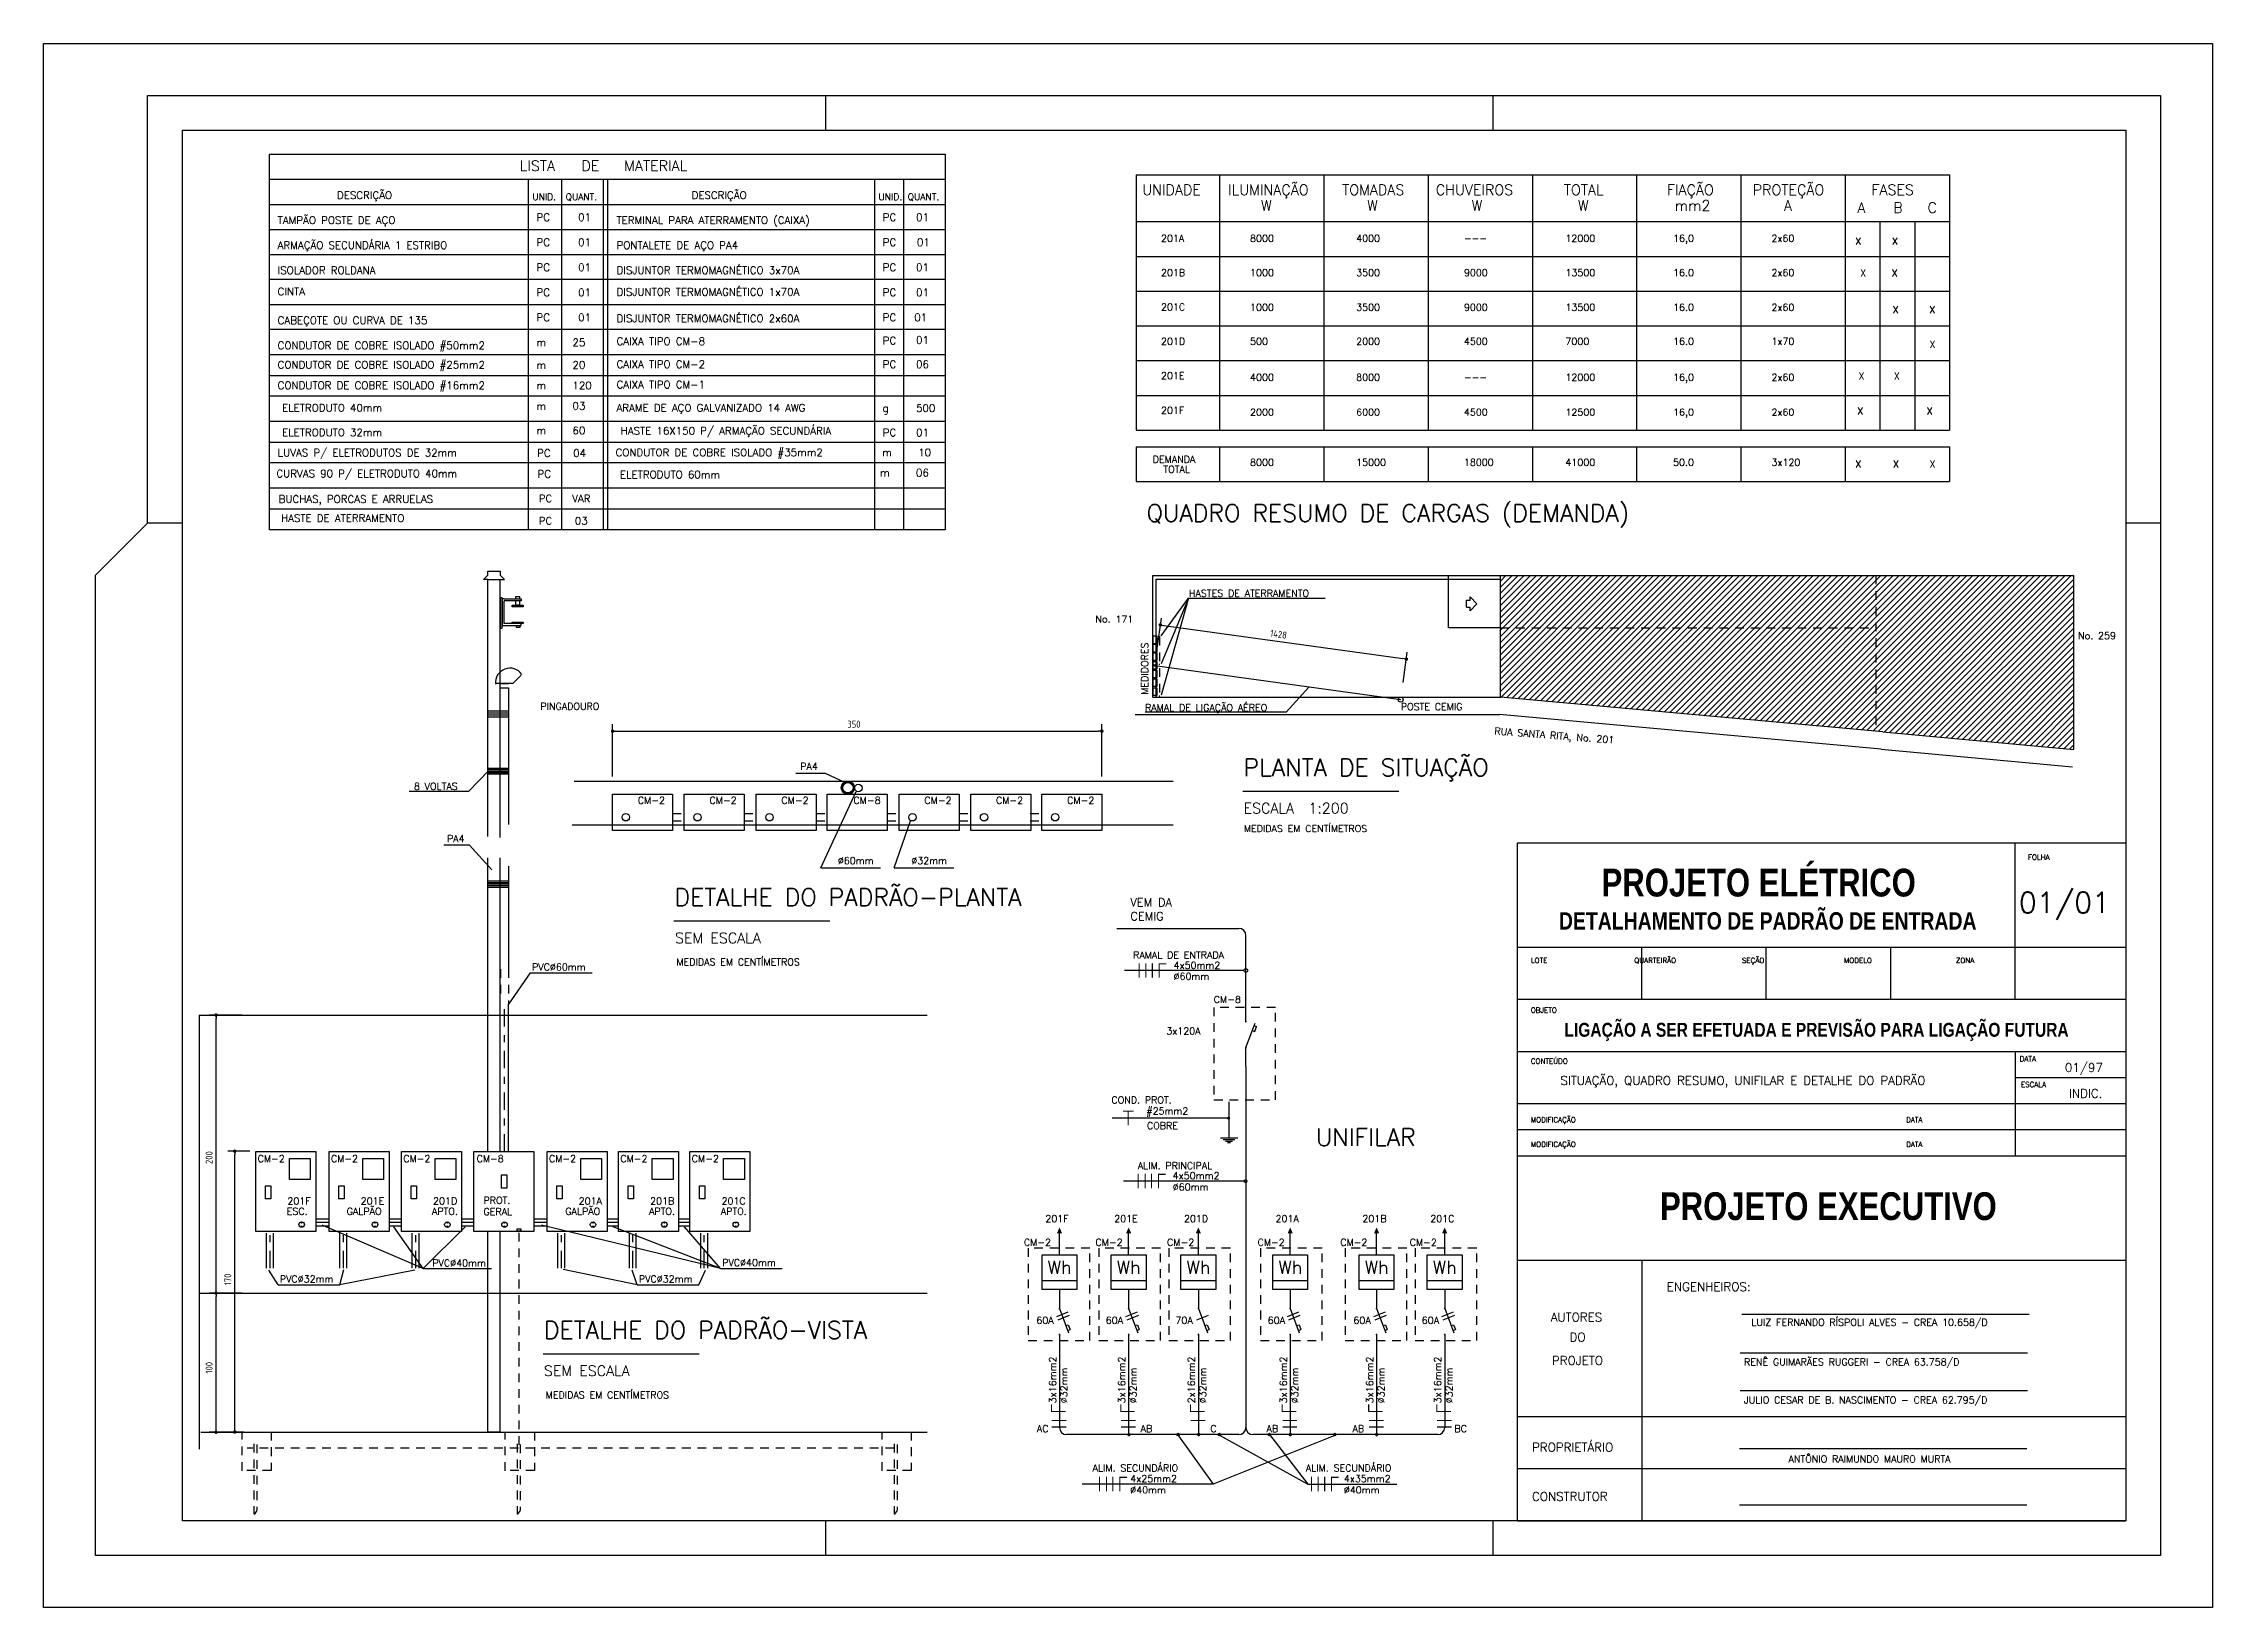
# Model space of a CAD drawing. Extents: x 0 to 31.2, y 0 to 22.5.
import ezdxf

# ---------------------------------------------------------------- set-up
doc = ezdxf.new("R2010")
doc.units = 0
doc.header["$LTSCALE"] = 0.5
doc.header["$MEASUREMENT"] = 0
doc.linetypes.add('DASHDOT', pattern=[1, 0.5, -0.25, 0, -0.25])
doc.linetypes.add('HIDDEN', pattern=[0.375, 0.25, -0.125])
doc.layers.get('0').update_dxf_attribs({"linetype": 'CONTINUOUS'})
doc.layers.get('DEFPOINTS').update_dxf_attribs({"linetype": 'CONTINUOUS'})
for name, color, linetype in [('CARIMBO', 4, 'CONTINUOUS'), ('FORMATO', 2, 'CONTINUOUS'), ('MEDICAO', 4, 'CONTINUOUS'), ('MEDICAO-ELETRICA', 7, 'CONTINUOUS'), ('QUADRO', 2, 'CONTINUOUS'), ('SIMB', 15, 'CONTINUOUS'), ('SITUACAO', 2, 'CONTINUOUS'), ('TEXT_MEDICAO', 2, 'CONTINUOUS'), ('TITULOS', 6, 'CONTINUOUS')]:
    doc.layers.add(name, color=color, linetype=linetype)
doc.styles.add('ROMANS', font='romans.shx')
doc.styles.add('SANSSERIFBOLD', font='sasb____.pfb', dxfattribs={"height": 0.004})
doc.styles.get("Standard").update_dxf_attribs({"font": 'ISOCP'})
doc.dimstyles.new('MEDICAO$0', dxfattribs={"dimtxt": 0.1, "dimasz": 0.05, "dimexe": 0.1, "dimexo": 0.25, "dimgap": 0.05, "dimtad": 1, "dimdec": 4, "dimlfac": 100, "dimtxsty": 'STANDARD', "dimblk1": 'DOT', "dimblk2": 'DOT', "dimsah": 1, "dimcen": 2.5, "dimclrd": 1, "dimclre": 1, "dimclrt": 2, "dimazin": 3, "dimtfac": 1, "dimtdec": 4, "dimtmove": 0, "dimatfit": 3, "dimtvp": 1, "dimtolj": 1, "dimtzin": 0})

msp = doc.modelspace()

# ---------------------------------------------------------------- texts
at = {"layer": 'CARIMBO', "color": 6, "style": 'SANSSERIFBOLD', "width": 0.8}
for s, p in [('PROJETO ELÉTRICO', (22.4112287, 10.2288236)), ('PROJETO EXECUTIVO', (23.2513646, 5.5746296))]:
    msp.add_text(s, height=0.4, dxfattribs=at).set_placement(p)
at = {"layer": 'CARIMBO', "color": 2, "style": 'ROMANS'}
for s, p in [('FOLHA', (28.5436399, 10.755618)), ('LOTE                      QUARTEIRÃO                SEÇÃO                    MODELO                     ZONA', (21.3939193, 9.2724719)), ('OBJETO', (21.3939193, 8.5566)), ('CONTEÚDO', (21.3939193, 7.8230337)), ('DATA', (28.4256021, 7.8567416)), ('ESCALA', (28.4424647, 7.4859551)), ('MODIFICAÇÃO                                                                                    DATA', (21.3939193, 6.9803371)), ('MODIFICAÇÃO                                                                                    DATA', (21.3939193, 6.6264045))]:
    msp.add_text(s, height=0.075, dxfattribs=at).set_placement(p)
at = {"layer": 'CARIMBO', "color": 6, "style": 'ROMANS'}
msp.add_text('01/01', height=0.3, dxfattribs=at).set_placement((28.4126139, 9.9915343))
at = {"layer": 'CARIMBO', "color": 4, "style": 'SANSSERIFBOLD', "width": 0.8}
for s, height, p in [('DETALHAMENTO DE PADRÃO DE ENTRADA', 0.25, (21.7976526, 9.7528358)), ('LIGAÇÃO A SER EFETUADA E PREVISÃO PARA LIGAÇÃO FUTURA', 0.2, (21.8775426, 8.2115028))]:
    msp.add_text(s, height=height, dxfattribs=at).set_placement(p)
at = {"layer": 'CARIMBO', "color": 4, "style": 'ROMANS'}
for s, p in [('01/97', (29.0747265, 7.7049665)), ('SITUAÇÃO, QUADRO RESUMO, UNIFILAR E DETALHE DO PADRÃO', (21.8194018, 7.5199129)), ('INDIC.', (29.1328049, 7.3337564)), ('ENGENHEIROS:', (23.3499749, 4.5533708))]:
    msp.add_text(s, height=0.125, dxfattribs=at).set_placement(p)
at = {"layer": 'CARIMBO', "color": 5, "style": 'ROMANS'}
for s, p in [('AUTORES', (21.6805826, 4.1151685)), ('DO', (21.9503834, 3.8286517)), ('PROJETO', (21.6974452, 3.491573)), ('PROPRIETÁRIO', (21.4107818, 2.244382)), ('CONSTRUTOR', (21.4107818, 1.5365168))]:
    msp.add_text(s, height=0.125, dxfattribs=at).set_placement(p)
at = {"layer": 'CARIMBO', "style": 'ROMANS'}
for s, p in [('LUIZ FERNANDO RÍSPOLI ALVES - CREA 10.658/D', (24.5662479, 4.0541539)), ('RENÊ GUIMARÃES RUGGERI - CREA 63.758/D', (24.460175, 3.4815313)), ('JULIO CESAR DE B. NASCIMENTO - CREA 62.795/D', (24.460175, 2.9383292)), ('ANTÔNIO RAIMUNDO MAURO MURTA', (25.1004476, 2.0876297))]:
    msp.add_text(s, height=0.1, dxfattribs=at).set_placement(p)
at = {"layer": 'MEDICAO', "color": 2, "style": 'ROMANS'}
for p in [(14.4422875, 4.7987946), (15.4369009, 4.7987946), (16.4397654, 4.7987946), (17.7606307, 4.7987946), (19.0030894, 4.7987946), (19.9825078, 4.7987946)]:
    msp.add_text('Wh', height=0.1875, dxfattribs=at).set_placement(p)
at = {"layer": 'QUADRO', "color": 3, "style": 'ROMANS'}
for s, height, p in [('UNIDADE', 0.15, (15.805639, 20.3179875)), ('ILUMINAÇÃO', 0.15, (17.0406947, 20.3179875)), ('TOMADAS', 0.15, (18.6799502, 20.3179875)), ('CHUVEIROS', 0.15, (20.0272839, 20.3179875)), ('TOTAL', 0.15, (21.8686394, 20.3179875)), ('FIAÇÃO', 0.15, (23.3507063, 20.3179875)), ('PROTEÇÃO', 0.15, (24.585762, 20.3179875)), ('FASES', 0.15, (26.2923844, 20.3179875)), ('W', 0.15, (17.5141916, 20.0937636)), ('W', 0.15, (19.0392392, 20.0937636)), ('W', 0.15, (20.5437615, 20.0937636)), ('W', 0.15, (22.0707395, 20.0937636)), ('mm2', 0.15, (23.462984, 20.0937636)), ('A', 0.15, (25.0348731, 20.0937636)), ('A', 0.15, (26.0902843, 20.062004)), ('B', 0.15, (26.6067621, 20.062004)), ('C', 0.15, (27.1007844, 20.062004)), ('201A', 0.1, (16.0751057, 19.6453158)), ('8000', 0.1, (17.3550725, 19.6453158)), ('4000', 0.1, (18.8820503, 19.6453158)), ('---', 0.1, (20.4314838, 19.6453158)), ('12000', 0.1, (21.8910951, 19.6453158)), ('16,0', 0.1, (23.4405285, 19.6453158)), ('2x60', 0.1, (24.8552287, 19.6453158)), ('X', 0.1, (26.0623961, 19.6047123)), ('X', 0.1, (26.5891532, 19.6047123)), ('201D', 0.1, (16.0751057, 18.165438)), ('500', 0.1, (17.3550725, 18.165438)), ('2000', 0.1, (18.8820503, 18.165438)), ('4500', 0.1, (20.4314838, 18.165438)), ('7000', 0.1, (21.8910951, 18.165438)), ('16.0', 0.1, (23.4405285, 18.165438)), ('1x70', 0.1, (24.8552287, 18.165438)), ('X', 0.1, (27.1291403, 18.1219412))]:
    msp.add_text(s, height=height, dxfattribs=at).set_placement(p)
at = {"layer": 'QUADRO', "style": 'ROMANS'}
for s, p in [('201B', (16.0751057, 19.1520232)), ('1000', (17.3550725, 19.1520232)), ('3500', (18.8820503, 19.1520232)), ('9000', (20.4314838, 19.1520232)), ('13500', (21.8910951, 19.1520232)), ('16.0', (23.4405285, 19.1520232)), ('2x60', (24.8552287, 19.1520232)), ('X', (26.1299047, 19.1464012)), ('X', (26.5840056, 19.1464012)), ('201C', (16.0751057, 18.6587306)), ('1000', (17.3550725, 18.6520232)), ('3500', (18.8820503, 18.6520232)), ('9000', (20.4314838, 18.6520232)), ('13500', (21.8910951, 18.6520232)), ('16.0', (23.4405285, 18.6520232)), ('2x60', (24.8552287, 18.6520232)), ('X', (26.5984092, 18.6206915)), ('X', (27.1251664, 18.6206915)), ('201E', (16.0751057, 17.6721454)), ('4000', (17.3550725, 17.6453158)), ('8000', (18.8820503, 17.6453158)), ('---', (20.4314838, 17.6453158)), ('12000', (21.8910951, 17.6453158)), ('16,0', (23.4405285, 17.6453158)), ('2x60', (24.8552287, 17.6453158)), ('X', (26.1075133, 17.6636302)), ('X', (26.6161063, 17.6636302)), ('201F', (16.0751057, 17.1721454)), ('2000', (17.3550725, 17.1453158)), ('6000', (18.8820503, 17.1453158)), ('4500', (20.4314838, 17.1453158)), ('12500', (21.8910951, 17.1453158)), ('16,0', (23.4405285, 17.1453158)), ('2x60', (24.8552287, 17.1453158)), ('X', (26.0893491, 17.1636302)), ('X', (27.0883714, 17.1636302)), ('DEMANDA', (15.955692, 16.4678329)), ('TOTAL', (16.1086909, 16.3225123)), ('8000', (17.3550725, 16.4228574)), ('15000', (18.8820503, 16.4228574)), ('18000', (20.4314838, 16.4228574)), ('41000', (21.8910951, 16.4228574)), ('50.0', (23.4405285, 16.4228574)), ('3x120', (24.8552287, 16.4228574)), ('X', (26.0623961, 16.3988898)), ('X', (26.6023831, 16.3988898)), ('X', (27.1288704, 16.3988898))]:
    msp.add_text(s, height=0.1, dxfattribs=at).set_placement(p)
at = {"layer": 'SITUACAO', "style": 'ROMANS'}
for s, p in [('HASTES DE ATERRAMENTO', (16.4767352, 14.5374642)), ('RAMAL DE LIGAÇÃO AÉREO', (15.8453717, 12.8965151)), ('POSTE CEMIG', (19.5241845, 12.9091133))]:
    msp.add_text(s, height=0.1, dxfattribs=at).set_placement(p)
at = {"layer": 'SITUACAO', "color": 3, "style": 'ROMANS'}
for s, p in [('No. 171', (15.1318782, 14.1681444)), ('No. 259', (29.2650199, 13.9314856))]:
    msp.add_text(s, height=0.1, dxfattribs=at).set_placement(p)
at = {"layer": 'SITUACAO', "style": 'ROMANS'}
msp.add_text('MEDIDORES', height=0.1, rotation=90, dxfattribs=at).set_placement((15.8886311, 13.1315656))
at = {"layer": 'SITUACAO', "color": 3, "style": 'ROMANS'}
msp.add_text('RUA SANTA RITA, No. 201', height=0.1, rotation=355.6784376, dxfattribs=at).set_placement((20.8674775, 12.560122))
at = {"layer": 'TEXT_MEDICAO', "color": 3, "style": 'ROMANS'}
for s, height, p in [('LISTA   DE   MATERIAL', 0.15, (6.8516643, 20.6647029)), ('DESCRIÇÃO', 0.108, (4.2236432, 20.2622184)), ('UNID.', 0.096, (7.0316643, 20.2447029)), ('QUANT.', 0.096, (7.5116643, 20.2447029)), ('DESCRIÇÃO', 0.108, (9.3236432, 20.2622184)), ('UNID.', 0.096, (12.0116643, 20.2447029)), ('QUANT.', 0.096, (12.4316643, 20.2447029)), ('PINGADOURO', 0.1, (7.1478429, 12.9127406)), ('8 VOLTAS', 0.1, (5.329238, 11.7630443)), ('PA4', 0.1, (10.8858701, 12.0492165)), ('PA4', 0.1, (5.8052781, 11.0126023)), ('%%C60mm', 0.1, (11.4271041, 10.6942854)), ('%%C32mm', 0.1, (12.4831383, 10.6942854)), ('CEMIG', 0.12, (15.634633, 9.8854511)), ('PVC%%C60mm', 0.1, (7.0282787, 9.1647613)), ('3x120A', 0.1, (16.1506963, 8.2459035)), ('APTO.', 0.1, (5.588642, 5.6510701)), ('201D', 0.1, (5.6052268, 5.7984794)), ('GERAL', 0.1, (6.3302263, 5.6454287)), ('PROT.', 0.1, (6.3302263, 5.8073335)), ('GALPÃO', 0.1, (7.5072185, 5.6510701)), ('201A', 0.1, (7.7002113, 5.7984794)), ('201F', 0.1, (14.4112685, 5.5444318)), ('201E', 0.1, (15.4018506, 5.5444318)), ('201D', 0.1, (16.4047151, 5.5444318)), ('201A', 0.1, (17.7218014, 5.5444318)), ('201B', 0.1, (18.9720704, 5.5444318)), ('201C', 0.1, (19.9474575, 5.5444318)), ('PVC%%C40mm', 0.1, (5.5939027, 4.9088886)), ('PVC%%C40mm', 0.1, (9.7632745, 4.9131533)), ('PVC%%C32mm', 0.1, (3.4005891, 4.6770058)), ('PVC%%C32mm', 0.1, (8.5649808, 4.6770059)), ('60A', 0.1, (14.2819827, 4.0802953)), ('60A', 0.1, (15.280022, 4.0802953)), ('70A', 0.1, (16.2828865, 4.0802953)), ('60A', 0.1, (17.610329, 4.0802953)), ('60A', 0.1, (18.8427846, 4.0802953)), ('60A', 0.1, (19.8256289, 4.0802953))]:
    msp.add_text(s, height=height, dxfattribs=at).set_placement(p)
at = {"layer": 'TEXT_MEDICAO', "style": 'ROMANS'}
for s, height, p in [('TAMPÃO POSTE DE AÇO', 0.108, (3.3698366, 19.9022184)), ('PC', 0.108, (7.0916643, 19.9447029)), ('01', 0.108, (7.6916643, 19.9447029)), ('TERMINAL PARA ATERRAMENTO (CAIXA)', 0.108, (8.2436432, 19.9022184)), ('PC', 0.108, (12.0716643, 19.9447029)), ('01', 0.108, (12.5516643, 19.9447029)), ('ARMAÇÃO SECUNDÁRIA 1 ESTRIBO', 0.108, (3.3698366, 19.5422184)), ('PC', 0.108, (7.0916643, 19.5847029)), ('01', 0.108, (7.6916643, 19.5847029)), ('PC', 0.108, (12.0716643, 19.5847029)), ('01', 0.108, (12.565471, 19.5847029)), ('PONTALETE DE AÇO PA4', 0.108, (8.2436432, 19.5422184)), ('ISOLADOR ROLDANA', 0.108, (3.3698366, 19.1822184)), ('PC', 0.108, (7.0916643, 19.2247029)), ('01', 0.108, (7.6916643, 19.2247029)), ('DISJUNTOR TERMOMAGNÉTICO 3x70A', 0.108, (8.2436432, 19.1822184)), ('PC', 0.108, (12.0716643, 19.2247029)), ('01', 0.108, (12.5516643, 19.2247029)), ('CINTA', 0.108, (3.3698366, 18.8773654)), ('PC', 0.108, (7.0916643, 18.8647029)), ('01', 0.108, (7.6916643, 18.8647029)), ('DISJUNTOR TERMOMAGNÉTICO 1x70A', 0.108, (8.2436432, 18.8706648)), ('PC', 0.108, (12.0716643, 18.8647029)), ('01', 0.108, (12.5516643, 18.8647029)), ('CABEÇOTE OU CURVA DE 135', 0.108, (3.3698366, 18.4622184)), ('PC', 0.108, (7.0916643, 18.5047029)), ('01', 0.108, (7.6916643, 18.5047029)), ('DISJUNTOR TERMOMAGNÉTICO 2x60A', 0.108, (8.2436432, 18.4898772)), ('PC', 0.108, (12.0716643, 18.5047029)), ('01', 0.108, (12.5263326, 18.5047029)), ('CONDUTOR DE COBRE ISOLADO #50mm2', 0.108, (3.3698366, 18.1022184)), ('m', 0.108, (7.0916643, 18.1447029)), ('25', 0.108, (7.6094842, 18.1447029)), ('CAIXA TIPO CM-8', 0.108, (8.2436432, 18.161015)), ('PC', 0.108, (12.0716643, 18.1700859)), ('01', 0.108, (12.5516643, 18.17932)), ('CONDUTOR DE COBRE ISOLADO #25mm2', 0.108, (3.3698366, 17.8221673)), ('m', 0.108, (7.0916643, 17.8204333)), ('20', 0.108, (7.6094842, 17.8204333)), ('CAIXA TIPO CM-2', 0.108, (8.2436432, 17.8302648)), ('PC', 0.108, (12.0716643, 17.8297708)), ('06', 0.108, (12.5516643, 17.8297708)), ('CONDUTOR DE COBRE ISOLADO #16mm2', 0.108, (3.3698366, 17.5273767)), ('m', 0.108, (7.0916643, 17.5256427)), ('120', 0.108, (7.6094842, 17.5256427)), ('CAIXA TIPO CM-1', 0.108, (8.2436432, 17.537908)), ('ELETRODUTO 40mm', 0.108, (3.4336576, 17.2033585)), ('m', 0.108, (7.0916643, 17.230852)), ('03', 0.108, (7.6094842, 17.230852)), ('ARAME DE AÇO GALVANIZADO 14 AWG', 0.108, (8.2436432, 17.2046795)), ('g', 0.108, (12.0716643, 17.1997741)), ('500', 0.108, (12.5516643, 17.1997741)), ('ELETRODUTO 32mm', 0.108, (3.4336576, 16.8496097)), ('m', 0.108, (7.0916643, 16.8771033)), ('60', 0.108, (7.6094842, 16.8771033)), ('HASTE 16X150 P/ ARMAÇÃO SECUNDÁRIA', 0.108, (8.3036432, 16.8737481)), ('PC', 0.108, (12.0716643, 16.847765)), ('01', 0.108, (12.5516643, 16.847765)), ('LUVAS P/ ELETRODUTOS DE 32mm', 0.108, (3.3698366, 16.5580214)), ('PC', 0.108, (7.1021027, 16.5528336)), ('04', 0.108, (7.6199226, 16.5528336)), ('CONDUTOR DE COBRE ISOLADO #35mm2', 0.108, (8.2298366, 16.5621673)), ('m', 0.108, (12.0653642, 16.5604333)), ('10', 0.108, (12.5831842, 16.5604333)), ('CURVAS 90 P/ ELETRODUTO 40mm', 0.108, (3.351554, 16.2580214)), ('PC', 0.108, (7.1070155, 16.2528336)), ('ELETRODUTO 60mm', 0.108, (8.2936576, 16.2433585)), ('m', 0.108, (12.0328785, 16.270852)), ('06', 0.108, (12.5506984, 16.270852)), ('BUCHAS, PORCAS E ARRUELAS', 0.108, (3.3836432, 15.8914526)), ('PC', 0.108, (7.1249937, 15.89932)), ('VAR', 0.108, (7.6049937, 15.89932)), ('HASTE DE ATERRAMENTO', 0.108, (3.4183114, 15.6168355)), ('PC', 0.108, (7.1249937, 15.5783258)), ('03', 0.108, (7.6428136, 15.5783258)), ('CM-2', 0.1, (8.5497497, 11.5640382)), ('CM-2', 0.1, (9.5806075, 11.5640382)), ('CM-2', 0.1, (10.6152562, 11.5640382)), ('CM-8', 0.1, (11.6511006, 11.5640382)), ('CM-2', 0.1, (12.6716206, 11.5640382)), ('CM-2', 0.1, (13.7018094, 11.5640382)), ('CM-2', 0.1, (14.7246398, 11.5640382)), ('MEDIDAS EM CENTÍMETROS', 0.1, (17.2661262, 11.156584)), ('VEM DA', 0.12, (15.634633, 10.0836092)), ('MEDIDAS EM CENTÍMETROS', 0.1, (9.1053104, 9.2371869)), ('RAMAL DE ENTRADA', 0.1, (15.6738046, 9.3351913)), ('4x50mm2', 0.1, (16.2553786, 9.1906861)), ('%%C60mm', 0.1, (16.2553786, 9.0287813)), ('CM-8', 0.1, (16.8332485, 8.6973017)), ('COND. PROT.', 0.1, (15.362055, 7.2511754)), ('#25mm2', 0.1, (15.8638744, 7.0947687)), ('COBRE', 0.1, (15.8726234, 6.8829761)), ('CM-2', 0.1, (5.1766638, 6.4079611)), ('CM-8', 0.1, (6.2313606, 6.4079611)), ('CM-2', 0.1, (7.2716483, 6.4079611)), ('ALIM. PRINCIPAL', 0.1, (15.7397531, 6.3057257)), ('4x50mm2', 0.1, (16.2435451, 6.1612205)), ('%%C60mm', 0.1, (16.2435451, 5.9993158)), ('CM-2', 0.1, (14.1019837, 5.2060173)), ('CM-2', 0.1, (15.1320442, 5.2060173)), ('CM-2', 0.1, (16.1621045, 5.2060173)), ('CM-2', 0.1, (17.4634224, 5.2060173)), ('CM-2', 0.1, (18.653169, 5.2060173)), ('CM-2', 0.1, (19.651697, 5.2060173)), ('MEDIDAS EM CENTÍMETROS', 0.1, (7.2247214, 3.0099832)), ('AC', 0.1, (14.2899166, 2.5225203)), ('AB', 0.1, (15.7817111, 2.5225203)), ('C', 0.1, (16.7845756, 2.5225203)), ('AB', 0.1, (17.5932549, 2.5225203)), ('AB', 0.1, (18.8295905, 2.5225203)), ('BC', 0.1, (20.2956264, 2.5225203)), ('ALIM. SECUNDÁRIO', 0.1, (15.0913061, 1.9590136)), ('4x25mm2', 0.1, (15.632512, 1.8058507)), ('ALIM. SECUNDÁRIO', 0.1, (18.1581646, 1.9590136)), ('4x35mm2', 0.1, (18.7044081, 1.8058507)), ('%%C40mm', 0.1, (15.632512, 1.643946)), ('%%C40mm', 0.1, (18.7044081, 1.643946))]:
    msp.add_text(s, height=height, dxfattribs=at).set_placement(p)
at = {"layer": 'TEXT_MEDICAO', "color": 2, "style": 'ROMANS'}
for s, p in [('CM-2', (3.0816795, 6.4079611)), ('CM-2', (4.1360181, 6.4079611)), ('CM-2', (8.2986016, 6.4079611)), ('CM-2', (9.3255546, 6.4079611)), ('ESC.', (3.4997773, 5.6510701)), ('201F', (3.5102425, 5.7984794)), ('GALPÃO', (4.3625691, 5.6510701)), ('201E', (4.5645811, 5.7984794)), ('APTO.', (8.7105862, 5.6510701)), ('201B', (8.7271645, 5.7984794)), ('APTO.', (9.7436661, 5.6510701)), ('201C', (9.7541175, 5.7984794))]:
    msp.add_text(s, height=0.1, dxfattribs=at).set_placement(p)
at = {"layer": 'TEXT_MEDICAO', "style": 'ROMANS'}
for s, p in [('3x16mm2', (14.5652616, 2.9386781)), ('%%C32mm', (14.7271664, 2.9386781)), ('3x16mm2', (15.559875, 2.9386781)), ('%%C32mm', (15.7217797, 2.9386781)), ('2x16mm2', (16.5627395, 2.9386781)), ('%%C32mm', (16.7246442, 2.9386781)), ('3x16mm2', (17.8836048, 2.9386781)), ('%%C32mm', (18.0455096, 2.9386781)), ('3x16mm2', (19.1260635, 2.9386781)), ('%%C32mm', (19.2879682, 2.9386781)), ('3x16mm2', (20.1054818, 2.9386781)), ('%%C32mm', (20.2673866, 2.9386781))]:
    msp.add_text(s, height=0.1, rotation=90, dxfattribs=at).set_placement(p)
at = {"layer": 'TITULOS', "color": 6, "style": 'ROMANS'}
for s, p in [('QUADRO RESUMO DE CARGAS (DEMANDA)', (15.8671612, 15.618933)), ('PLANTA DE SITUAÇÃO', (17.262469, 11.9609987)), ('DETALHE DO PADRÃO-PLANTA', (9.0767985, 10.0943842)), ('UNIFILAR', (18.3030361, 6.6420117)), ('DETALHE DO PADRÃO-VISTA', (7.1995637, 3.8682236))]:
    msp.add_text(s, height=0.25, dxfattribs=at).set_placement(p)
at = {"layer": 'TITULOS', "color": 4, "style": 'ROMANS'}
for s, p in [('ESCALA  1:200', (17.262469, 11.4243878)), ('SEM ESCALA', (9.0850232, 9.5561307)), ('SEM ESCALA', (7.1995637, 3.3316127))]:
    msp.add_text(s, height=0.15, dxfattribs=at).set_placement(p)

# ---------------------------------------------------------------- blocks, each defined once
blk = doc.blocks.new('A2')
at = {"layer": 'FORMATO', "color": 1}
for p, q in [((-30.45, 21.75), (0.75, 21.75)), ((-30.45, -0.75), (-30.45, 21.75)), ((0.75, 21.75), (0.75, -0.75)), ((-19.2, 21), (-19.2, 20.5)), ((-9.6, 21), (-9.6, 20.5)), ((-28.45, 14.85), (-28.95, 14.85)), ((0, 14.85), (-0.5, 14.85)), ((-19.2, 0.5), (-19.2, 0)), ((-9.6, 0.5), (-9.6, 0)), ((0.75, -0.75), (-30.45, -0.75))]:
    blk.add_line(p, q, dxfattribs=at)
at = {"layer": 'FORMATO'}
for p, q in [((-28.95, 21), (0, 21)), ((-28.95, 14.85), (-28.95, 21)), ((0, 21), (0, 0)), ((-28.95, 14.85), (-29.7, 14.1)), ((-29.7, 0), (-29.7, 14.1)), ((0, 0), (-29.7, 0))]:
    blk.add_line(p, q, dxfattribs=at)
at = {"layer": 'FORMATO', "color": 8}
for p, q in [((-28.45, 20.5), (-0.5, 20.5)), ((-28.45, 0.5), (-28.45, 20.5)), ((-0.5, 20.5), (-0.5, 0.5)), ((-0.5, 0.5), (-28.45, 0.5))]:
    blk.add_line(p, q, dxfattribs=at)
blk = doc.blocks.new('A2_50')
at = {"layer": 'FORMATO'}
blk.add_blockref('A2', (40.031, 7.719), dxfattribs=at)
blk = doc.blocks.new('CM-2-EF')
at = {"layer": 'MEDICAO'}
for points in [[(0, 0), (0, 0.46), (0.345, 0.46), (0.345, 0)], [(0.313, 0.42), (0.313, 0.3), (0.193, 0.3), (0.193, 0.42)], [(0.056, 0.188), (0.056, 0.263), (0.086, 0.263), (0.086, 0.188)]]:
    blk.add_lwpolyline(points, close=True, dxfattribs=at)
for centre, radius in [((0.264, 0.04), 0.0158), ((0.263, 0.049), 0.00145), ((0.263, 0.031), 0.00145)]:
    blk.add_circle(centre, radius, dxfattribs=at)
blk = doc.blocks.new('CM8-EF')
at = {"layer": 'MEDICAO'}
for points in [[(0, -0.46), (0, 0), (0.345, 0), (0.345, -0.46)], [(0.16, -0.21), (0.16, -0.134), (0.19, -0.134), (0.19, -0.21)]]:
    blk.add_lwpolyline(points, close=True, dxfattribs=at)
for centre, radius in [((0.177, -0.42), 0.0158), ((0.176, -0.411), 0.00145), ((0.176, -0.429), 0.00145)]:
    blk.add_circle(centre, radius, dxfattribs=at)
blk = doc.blocks.new('FAFAFANE')
at = {"const_width": 0.015}
for points in [[(0.0075, 0.105), (0.0075, -0.105)], [(0.105, 0.105), (0.105, -0.105)], [(0.1975, 0.105), (0.1975, -0.105)], [(0.2975, 0.105), (0.2975, -0.105)], [(0.3025, 0.0975), (0.4, 0.0975)]]:
    blk.add_lwpolyline(points, dxfattribs=at)
at = {"style": 'ROMANS'}
blk.add_attdef('C', (0.105, 0.12), '', height=0.1, dxfattribs=at)
blk = doc.blocks.new('NEUTRO')
at = {"const_width": 0.015}
for points in [[(0.008, 0.105), (0.008, -0.105)], [(0.01, 0.098), (0.11, 0.098)]]:
    blk.add_lwpolyline(points, dxfattribs=at)
at = {"style": 'ROMANS'}
blk.add_attdef('C', (0.002, 0.149), '', height=0.1, dxfattribs=at)
blk = doc.blocks.new('FASE')
at = {"const_width": 0.015}
blk.add_lwpolyline([(0.007, 0.105), (0.007, -0.105)], dxfattribs=at)
at = {"style": 'ROMANS'}
blk.add_attdef('C', (-0.007, 0.177), '', height=0.1, dxfattribs=at)
blk = doc.blocks.new('TERRA')
at = {"const_width": 0.015}
for points in [[(-0.004, 0.098), (0.148, 0.098)], [(0.071, 0.105), (0.071, -0.105)]]:
    blk.add_lwpolyline(points, dxfattribs=at)
at = {"style": 'ROMANS', "flags": 1}
blk.add_attdef('C', (0.026, 0.118), '', height=0.1, dxfattribs=at)
at = {"style": 'ROMANS'}
blk.add_attdef('B', (0.026, -0.251), '', height=0.1, dxfattribs=at)
blk = doc.blocks.new('_DOT')
at = {"color": 0, "linetype": 'BYBLOCK'}
blk.add_line((-0.5, 0), (-1, 0), dxfattribs=at)
at = {"color": 0, "linetype": 'BYBLOCK', "const_width": 0.5}
blk.add_lwpolyline([(-0.25, 0, 1), (0.25, 0, 1)], format="xyb", close=True, dxfattribs=at)
blk = doc.blocks.new('*D12')
at = {"color": 1, "linetype": 'BYBLOCK'}
for p, q in [((1.559, 4.523), (1.084, 4.523)), ((1.184, 2.573), (1.184, 4.473)), ((1.584, 2.523), (1.084, 2.523))]:
    blk.add_line(p, q, dxfattribs=at)
at = {"layer": 'DEFPOINTS', "color": 0, "linetype": 'BYBLOCK'}
for p in [(1.184, 4.523), (1.809, 4.523), (1.834, 2.523)]:
    blk.add_point(p, dxfattribs=at)
at = {"color": 1, "linetype": 'BYBLOCK', "xscale": 0.05, "yscale": 0.05, "zscale": 0.05}
for p, rotation in [((1.184, 4.523), 90), ((1.184, 2.523), 270)]:
    blk.add_blockref('_DOT', p, dxfattribs=dict(at, rotation=rotation))
at = {"color": 2, "linetype": 'CONTINUOUS'}
blk.add_text('100', height=0.1, rotation=90, dxfattribs=at).set_placement((1.134, 3.366))
blk = doc.blocks.new('*D13')
at = {"color": 1, "linetype": 'BYBLOCK'}
for p, q in [((1.559, 8.523), (1.084, 8.523)), ((1.184, 4.573), (1.184, 8.473))]:
    blk.add_line(p, q, dxfattribs=at)
at = {"layer": 'DEFPOINTS', "color": 0, "linetype": 'BYBLOCK'}
for p in [(1.184, 8.523), (1.809, 8.523), (1.809, 4.523)]:
    blk.add_point(p, dxfattribs=at)
at = {"color": 1, "linetype": 'BYBLOCK', "xscale": 0.05, "yscale": 0.05, "zscale": 0.05}
for p, rotation in [((1.184, 8.523), 90), ((1.184, 4.523), 270)]:
    blk.add_blockref('_DOT', p, dxfattribs=dict(at, rotation=rotation))
at = {"color": 2, "linetype": 'CONTINUOUS'}
blk.add_text('200', height=0.1, rotation=90, dxfattribs=at).set_placement((1.134, 6.381))
blk = doc.blocks.new('*D14')
at = {"color": 1, "linetype": 'BYBLOCK'}
for p, q in [((8.187, 11.953), (8.187, 12.707)), ((8.237, 12.607), (15.174, 12.607)), ((15.224, 11.953), (15.224, 12.707))]:
    blk.add_line(p, q, dxfattribs=at)
at = {"layer": 'DEFPOINTS', "color": 0, "linetype": 'BYBLOCK'}
for p in [(15.224, 12.607), (8.187, 11.703), (15.224, 11.703)]:
    blk.add_point(p, dxfattribs=at)
at = {"color": 1, "linetype": 'BYBLOCK', "xscale": 0.05, "yscale": 0.05, "zscale": 0.05, "rotation": 180}
blk.add_blockref('_DOT', (8.187, 12.607), dxfattribs=at)
at = {"color": 1, "linetype": 'BYBLOCK', "xscale": 0.05, "yscale": 0.05, "zscale": 0.05}
blk.add_blockref('_DOT', (15.224, 12.607), dxfattribs=at)
at = {"color": 2, "linetype": 'CONTINUOUS'}
blk.add_text('350', height=0.1, dxfattribs=at).set_placement((11.563, 12.657))
blk = doc.blocks.new('*D15')
at = {"color": 1, "linetype": 'BYBLOCK'}
for p, q in [((2.806, 6.559), (2.487, 6.559)), ((2.587, 2.569), (2.587, 6.509)), ((2.607, 2.519), (2.487, 2.519))]:
    blk.add_line(p, q, dxfattribs=at)
at = {"layer": 'DEFPOINTS', "color": 0, "linetype": 'BYBLOCK'}
for p in [(2.587, 6.559), (3.056, 6.559), (2.857, 2.519)]:
    blk.add_point(p, dxfattribs=at)
at = {"color": 1, "linetype": 'BYBLOCK', "xscale": 0.05, "yscale": 0.05, "zscale": 0.05}
for p, rotation in [((2.587, 6.559), 90), ((2.587, 2.519), 270)]:
    blk.add_blockref('_DOT', p, dxfattribs=dict(at, rotation=rotation))
at = {"color": 2, "linetype": 'CONTINUOUS'}
blk.add_text('170', height=0.1, rotation=90, dxfattribs=at).set_placement((2.537, 4.629))
blk = doc.blocks.new('*X17')
at = {"color": 0}
for p, q in [((52.6, 8.76), (59.28, 15.44)), ((52.6, 9.11), (58.92, 15.44)), ((52.6, 9.47), (58.57, 15.44)), ((52.6, 9.82), (58.22, 15.44)), ((52.6, 10.17), (57.86, 15.44)), ((52.6, 10.53), (57.51, 15.44)), ((52.6, 10.88), (57.16, 15.44)), ((52.6, 11.23), (56.8, 15.44)), ((52.6, 11.59), (56.45, 15.44)), ((52.6, 11.94), (56.1, 15.44)), ((52.6, 12.29), (55.74, 15.44)), ((52.6, 12.65), (55.39, 15.44)), ((52.6, 13), (55.04, 15.44)), ((52.6, 13.36), (54.68, 15.44)), ((52.6, 13.71), (54.33, 15.44)), ((52.6, 14.06), (53.97, 15.44)), ((52.6, 14.42), (53.62, 15.44)), ((52.6, 14.77), (53.27, 15.44)), ((52.6, 15.12), (52.91, 15.44)), ((52.63, 8.43), (59.63, 15.44)), ((52.95, 8.41), (59.99, 15.44)), ((53.28, 8.38), (60.34, 15.44)), ((53.6, 8.35), (60.69, 15.44)), ((53.93, 8.32), (61.05, 15.44)), ((54.25, 8.29), (61.4, 15.44)), ((54.57, 8.26), (61.75, 15.44)), ((54.9, 8.23), (62.11, 15.44)), ((55.22, 8.2), (62.46, 15.44)), ((55.55, 8.17), (62.81, 15.44)), ((55.87, 8.14), (63.17, 15.44)), ((56.19, 8.11), (63.52, 15.44)), ((56.52, 8.08), (63.87, 15.44)), ((56.84, 8.05), (64.23, 15.44)), ((57.17, 8.02), (64.58, 15.44)), ((57.49, 7.99), (64.93, 15.44)), ((57.81, 7.96), (65.29, 15.44)), ((58.14, 7.93), (65.64, 15.44)), ((58.46, 7.9), (66, 15.44)), ((58.79, 7.88), (66.35, 15.44)), ((59.11, 7.85), (66.7, 15.44)), ((59.43, 7.82), (67.06, 15.44)), ((59.76, 7.79), (67.41, 15.44)), ((60.08, 7.76), (67.76, 15.44)), ((60.41, 7.73), (68.12, 15.44)), ((60.73, 7.7), (68.47, 15.44)), ((61.06, 7.67), (68.82, 15.44)), ((61.38, 7.64), (69.18, 15.44)), ((61.7, 7.61), (69.53, 15.44)), ((62.03, 7.58), (69.88, 15.44)), ((62.35, 7.55), (70.24, 15.44)), ((62.68, 7.52), (70.59, 15.44)), ((63, 7.49), (70.95, 15.44)), ((63.32, 7.46), (71.3, 15.44)), ((63.65, 7.43), (71.65, 15.44)), ((63.97, 7.4), (72.01, 15.44)), ((64.3, 7.37), (72.36, 15.44)), ((64.62, 7.34), (72.71, 15.44)), ((64.94, 7.32), (73.07, 15.44)), ((65.27, 7.29), (73.42, 15.44)), ((65.59, 7.26), (73.77, 15.44)), ((65.92, 7.23), (74.13, 15.44)), ((66.24, 7.2), (74.48, 15.44)), ((66.56, 7.17), (74.83, 15.44)), ((66.89, 7.14), (75.19, 15.44)), ((67.21, 7.11), (75.54, 15.44)), ((67.54, 7.08), (75.9, 15.44)), ((67.86, 7.05), (76.25, 15.44)), ((68.19, 7.02), (76.6, 15.44)), ((68.51, 6.99), (76.96, 15.44)), ((68.83, 6.96), (77.31, 15.44)), ((69.16, 6.93), (77.66, 15.44)), ((69.48, 6.9), (78.02, 15.44)), ((69.81, 6.87), (78.37, 15.44)), ((70.13, 6.84), (78.72, 15.44)), ((70.45, 6.81), (79.08, 15.44)), ((70.78, 6.78), (79.43, 15.44)), ((71.1, 6.76), (79.78, 15.44)), ((71.43, 6.73), (80.14, 15.44)), ((71.75, 6.7), (80.49, 15.44)), ((72.07, 6.67), (80.84, 15.44)), ((72.4, 6.64), (81.2, 15.44)), ((72.72, 6.61), (81.55, 15.44)), ((73.05, 6.58), (81.91, 15.44)), ((73.37, 6.55), (82.26, 15.44)), ((73.69, 6.52), (82.61, 15.44)), ((74.02, 6.49), (82.97, 15.44)), ((74.34, 6.46), (83.32, 15.44)), ((74.67, 6.43), (83.67, 15.44)), ((74.99, 6.4), (84.03, 15.44)), ((75.32, 6.37), (84.38, 15.44)), ((75.64, 6.34), (84.73, 15.44)), ((75.96, 6.31), (85.09, 15.44)), ((76.29, 6.28), (85.44, 15.44)), ((76.61, 6.25), (85.6, 15.24)), ((76.94, 6.23), (85.6, 14.89)), ((77.26, 6.2), (85.6, 14.54)), ((77.58, 6.17), (85.6, 14.18)), ((77.91, 6.14), (85.6, 13.83)), ((78.23, 6.11), (85.6, 13.47)), ((78.56, 6.08), (85.6, 13.12)), ((78.88, 6.05), (85.6, 12.77)), ((79.2, 6.02), (85.6, 12.41)), ((79.53, 5.99), (85.6, 12.06)), ((79.85, 5.96), (85.6, 11.71)), ((80.18, 5.93), (85.6, 11.35)), ((80.5, 5.9), (85.6, 11)), ((80.82, 5.87), (85.6, 10.65)), ((81.15, 5.84), (85.6, 10.29)), ((81.47, 5.81), (85.6, 9.94)), ((81.8, 5.78), (85.6, 9.59)), ((82.12, 5.75), (85.6, 9.23)), ((82.45, 5.72), (85.6, 8.88)), ((82.77, 5.69), (85.6, 8.52)), ((83.09, 5.67), (85.6, 8.17)), ((83.42, 5.64), (85.6, 7.82)), ((83.74, 5.61), (85.6, 7.46)), ((84.07, 5.58), (85.6, 7.11)), ((84.39, 5.55), (85.6, 6.76)), ((84.71, 5.52), (85.6, 6.4)), ((85.04, 5.49), (85.6, 6.05)), ((85.36, 5.46), (85.6, 5.7))]:
    blk.add_line(p, q, dxfattribs=at)
blk = doc.blocks.new('*D18')
at = {"color": 1, "linetype": 'BYBLOCK'}
for p, q in [((16.019, 13.419), (16.08, 13.854)), ((16.115, 13.748), (19.554, 13.27)), ((19.557, 12.927), (19.617, 13.362))]:
    blk.add_line(p, q, dxfattribs=at)
at = {"layer": 'DEFPOINTS', "color": 0, "linetype": 'BYBLOCK'}
for p in [(15.985, 13.172), (19.604, 13.263), (19.522, 12.68)]:
    blk.add_point(p, dxfattribs=at)
at = {"color": 1, "linetype": 'BYBLOCK', "xscale": 0.05, "yscale": 0.05, "zscale": 0.05}
for p, rotation in [((16.066, 13.755), 172.0795327918838), ((19.604, 13.263), 352.0795327918838)]:
    blk.add_blockref('_DOT', p, dxfattribs=dict(at, rotation=rotation))
at = {"color": 2, "linetype": 'CONTINUOUS'}
blk.add_text('1428', height=0.1, rotation=352.0795, dxfattribs=at).set_placement((17.639, 13.587))
blk = doc.blocks.new('*X19')
at = {"color": 0}
for p, q in [((11.479, 11.815), (11.55, 11.885)), ((11.483, 11.828), (11.537, 11.881)), ((11.493, 11.847), (11.518, 11.871)), ((11.524, 11.851), (11.56, 11.887)), ((11.545, 11.863), (11.57, 11.888)), ((11.557, 11.867), (11.578, 11.888)), ((11.567, 11.868), (11.586, 11.887)), ((11.576, 11.868), (11.594, 11.885)), ((11.584, 11.867), (11.601, 11.883)), ((11.591, 11.865), (11.607, 11.881)), ((11.598, 11.863), (11.613, 11.878)), ((11.604, 11.86), (11.619, 11.875)), ((11.61, 11.857), (11.624, 11.872)), ((11.615, 11.854), (11.63, 11.868)), ((11.62, 11.85), (11.634, 11.864)), ((11.625, 11.846), (11.639, 11.86)), ((11.477, 11.804), (11.514, 11.841)), ((11.477, 11.795), (11.501, 11.82)), ((11.477, 11.786), (11.498, 11.807)), ((11.478, 11.778), (11.497, 11.797)), ((11.479, 11.771), (11.497, 11.788)), ((11.481, 11.764), (11.498, 11.78)), ((11.483, 11.757), (11.499, 11.773)), ((11.486, 11.751), (11.501, 11.766)), ((11.489, 11.746), (11.504, 11.76)), ((11.493, 11.74), (11.507, 11.755)), ((11.496, 11.735), (11.511, 11.749)), ((11.5, 11.73), (11.514, 11.744)), ((11.505, 11.726), (11.519, 11.74)), ((11.509, 11.721), (11.523, 11.735)), ((11.514, 11.717), (11.528, 11.732)), ((11.519, 11.714), (11.534, 11.728)), ((11.525, 11.71), (11.54, 11.725)), ((11.531, 11.707), (11.546, 11.723)), ((11.537, 11.705), (11.552, 11.72)), ((11.543, 11.702), (11.56, 11.719)), ((11.55, 11.7), (11.568, 11.718)), ((11.558, 11.699), (11.577, 11.718)), ((11.566, 11.698), (11.587, 11.72)), ((11.574, 11.698), (11.6, 11.724)), ((11.584, 11.699), (11.666, 11.781)), ((11.595, 11.701), (11.664, 11.77)), ((11.608, 11.705), (11.659, 11.756)), ((11.629, 11.841), (11.643, 11.855)), ((11.629, 11.717), (11.647, 11.736)), ((11.633, 11.836), (11.647, 11.85)), ((11.636, 11.831), (11.651, 11.845)), ((11.639, 11.825), (11.654, 11.84)), ((11.641, 11.765), (11.666, 11.79)), ((11.642, 11.819), (11.657, 11.834)), ((11.644, 11.812), (11.66, 11.828)), ((11.645, 11.777), (11.666, 11.799)), ((11.646, 11.805), (11.662, 11.821)), ((11.646, 11.797), (11.664, 11.814)), ((11.646, 11.788), (11.665, 11.807))]:
    blk.add_line(p, q, dxfattribs=at)

# ---------------------------------------------------------------- dimensions: what is measured, and where the dimension line sits
at = {"layer": 'MEDICAO'}
dim = msp.add_linear_dim(base=(15.2243629, 12.6066439), p1=(8.1869729, 11.7026265), p2=(15.2243629, 11.7026265), text='{350}', dimstyle='MEDICAO$0', dxfattribs=at)
dim.commit()
dim.dimension.update_dxf_attribs({"geometry": '*D14', "text_midpoint": (11.7056679, 12.7066439)})
dim = msp.add_linear_dim(base=(2.4829281, 8.5234759), p1=(3.1086027, 4.5234759), p2=(3.1086027, 8.5234759), angle=90, text='{200}', dimstyle='MEDICAO$0', override={"dimse1": 1}, dxfattribs=at)
dim.commit()
dim.dimension.update_dxf_attribs({"geometry": '*D13', "text_midpoint": (1.9506798, 6.5234759), "insert": (1.2992053, 0)})
dim = msp.add_linear_dim(base=(2.7516612, 6.5652757), p1=(3.022133, 2.524866), p2=(3.2210426, 6.5652757), angle=90, text='{170}', dimstyle='MEDICAO$0', dxfattribs=at)
dim.commit()
dim.dimension.update_dxf_attribs({"geometry": '*D15', "text_midpoint": (2.7516612, 4.7928999), "dimtype": 128, "insert": (0.1651347, 0.0063378)})
dim = msp.add_linear_dim(base=(2.4829281, 4.5234759), p1=(3.1327537, 2.5234759), p2=(3.1086027, 4.5234759), angle=90, text='{100}', dimstyle='MEDICAO$0', dxfattribs=at)
dim.commit()
dim.dimension.update_dxf_attribs({"geometry": '*D12', "text_midpoint": (1.9506798, 3.5234759), "insert": (1.2992053, 0)})
at = {"layer": 'SITUACAO'}
dim = msp.add_aligned_dim(p1=(15.9848027, 13.5523003), p2=(19.5224347, 13.0601252), distance=0.5889715, text='{1428}', dimstyle='MEDICAO$0', dxfattribs=at)
dim.commit()
dim.dimension.update_dxf_attribs({"geometry": '*D18', "text_midpoint": (17.8485579, 13.9886117), "insert": (0, 0.3805472)})

# ---------------------------------------------------------------- linework, layer by layer
at = {"layer": 'CARIMBO', "color": 6}
for p, q in [((21.2, 11), (29.95, 11)), ((21.2, 1.25), (21.2, 11)), ((21.2, 9.5), (29.95, 9.5)), ((21.2, 8.75), (29.95, 8.75)), ((21.2, 8), (29.95, 8)), ((21.2, 6.5), (29.95, 6.5)), ((21.2, 5), (29.95, 5)), ((21.2, 2.75), (29.95, 2.75)), ((21.2, 2), (29.95, 2))]:
    msp.add_line(p, q, dxfattribs=at)
at = {"layer": 'CARIMBO', "color": 4}
for p, q in [((28.36, 9.5), (28.36, 11)), ((22.99, 8.75), (22.99, 9.5)), ((24.78, 8.75), (24.78, 9.5)), ((26.57, 8.75), (26.57, 9.5)), ((28.36, 8.75), (28.36, 9.5)), ((28.36, 8), (28.36, 7.25)), ((21.2, 7.25), (29.95, 7.25)), ((21.2, 6.875), (29.95, 6.875)), ((22.99, 5), (22.99, 1.25)), ((24.4280932, 4.2226932), (28.5594177, 4.2226932)), ((24.4063331, 3.6669246), (28.5376575, 3.6669246)), ((24.4063331, 3.1237225), (28.5376575, 3.1237225)), ((24.3954529, 2.2898801), (28.5267774, 2.2898801)), ((24.3954529, 1.4762138), (28.5267774, 1.4762138))]:
    msp.add_line(p, q, dxfattribs=at)
at = {"layer": 'CARIMBO'}
for p, q in [((29.95, 11), (29.95, 1.25)), ((28.36, 7.625), (29.95, 7.625)), ((28.36, 7.25), (28.36, 6.5)), ((21.2, 1.25), (29.95, 1.25))]:
    msp.add_line(p, q, dxfattribs=at)
for p in [(22.99, 8.75), (24.78, 8.75), (26.57, 8.75), (28.36, 8.75)]:
    msp.add_point(p, dxfattribs=at)
at = {"layer": 'MEDICAO', "color": 2}
for p, q in [((6.331394, 14.7906914), (6.391394, 14.8506914)), ((6.391394, 14.7906914), (6.331394, 14.7906914)), ((6.391394, 14.8506914), (6.391394, 14.9106914)), ((6.391394, 14.9106914), (6.571394, 14.9106914)), ((6.391394, 14.7906914), (6.571394, 14.7906914)), ((6.391394, 11.8929924), (6.391394, 14.7906914)), ((6.571394, 14.9106914), (6.571394, 14.8506914)), ((6.631394, 14.7906914), (6.571394, 14.8506914)), ((6.571394, 14.7906914), (6.631394, 14.7906914)), ((6.5717336, 11.9238636), (6.5717336, 14.7906914)), ((6.6259852, 14.5104488), (6.8725102, 14.5104488)), ((6.8725102, 14.4839391), (6.6259852, 14.4839391)), ((6.8725102, 14.5104488), (6.8725102, 14.4839391)), ((6.8725102, 14.1544622), (6.6259852, 14.1544622)), ((6.6259852, 14.1279525), (6.8725102, 14.1279525)), ((6.8725102, 14.1279525), (6.8725102, 14.1544622)), ((6.751394, 13.2906914), (6.511394, 13.2906914)), ((6.571394, 13.2906914), (6.691394, 13.2906914)), ((6.571394, 13.2306914), (6.571394, 13.2906914)), ((6.571394, 13.2306914), (6.691394, 13.2306914)), ((6.691394, 13.2306914), (6.691394, 11.2642511)), ((6.751394, 13.2906914), (6.871394, 13.4106914)), ((6.3918428, 11.0909759), (6.3918428, 11.91585)), ((6.5711648, 11.0767835), (6.5711648, 11.9229468)), ((6.391394, 6.5589379), (6.391394, 10.7842511)), ((6.571394, 6.5589379), (6.571394, 10.7842511)), ((6.691394, 10.6642511), (6.691394, 9.1661668)), ((2.2416457, 8.5234759), (2.2416457, 2.2776313)), ((6.6899818, 6.5589379), (6.6899818, 8.6871621)), ((6.571394, 6.5589379), (6.571394, 8.3905525)), ((17.3874625, 8.3014912), (17.4226089, 8.2884152)), ((17.4136146, 8.3717839), (17.448761, 8.3587079)), ((17.4226089, 8.2884152), (17.448761, 8.3587079)), ((3.2109385, 4.8831763), (3.2109385, 5.3848168)), ((3.3109385, 4.8831763), (3.3109385, 5.3848168)), ((3.9261164, 5.5920285), (4.0962983, 5.5920285)), ((3.9261164, 5.4920285), (4.0962983, 5.4920285)), ((4.2652771, 4.8831763), (4.2652771, 5.3848168)), ((4.3652771, 4.8831763), (4.3652771, 5.3848168)), ((4.980455, 5.5920285), (5.1506369, 5.5920285)), ((4.980455, 5.4920285), (5.1506369, 5.4920285)), ((5.3059227, 4.8831763), (5.3059227, 5.3848168)), ((5.4059227, 4.8831763), (5.4059227, 5.3848168)), ((6.0211006, 5.5920285), (6.1912826, 5.5920285)), ((6.0211006, 5.4920285), (6.1912826, 5.4920285)), ((6.391394, 2.5298904), (6.391394, 5.4089379)), ((6.571394, 2.5298904), (6.571394, 5.4089379)), ((7.0534336, 5.5920285), (7.2470154, 5.5920285)), ((7.0534336, 5.4920285), (7.2470154, 5.4920285)), ((7.4009073, 4.8831763), (7.4009073, 5.3848168)), ((7.5009073, 4.8831763), (7.5009073, 5.3848168)), ((8.1091664, 5.5920285), (8.2767806, 5.5920285)), ((8.1091664, 5.4920285), (8.2767806, 5.4920285)), ((8.4278605, 4.8831763), (8.4278605, 5.3848168)), ((8.5278605, 4.8831763), (8.5278605, 5.3848168)), ((9.1361193, 5.5920285), (9.3037336, 5.5920285)), ((9.1361193, 5.4920285), (9.3037336, 5.4920285)), ((9.4548135, 4.8831763), (9.4548135, 5.3848168)), ((9.5548135, 4.8831763), (9.5548135, 5.3848168)), ((14.6147324, 5.074195), (14.6147324, 5.3831519)), ((15.6093457, 5.074195), (15.6093457, 5.3831519)), ((16.6122102, 5.074195), (16.6122102, 5.3831519)), ((17.9330755, 5.074195), (17.9330755, 5.3831519)), ((19.1755342, 5.074195), (19.1755342, 5.3831519)), ((20.1549526, 5.074195), (20.1549526, 5.3831519)), ((14.8647324, 4.699195), (14.3647324, 4.699195)), ((15.8593457, 4.699195), (15.3593457, 4.699195)), ((16.8622102, 4.699195), (16.3622102, 4.699195)), ((18.1830755, 4.699195), (17.6830755, 4.699195)), ((19.4255342, 4.699195), (18.9255342, 4.699195)), ((20.4049526, 4.699195), (19.9049526, 4.699195)), ((14.7065605, 4.0566419), (14.7417068, 4.0697179)), ((14.7417068, 4.0697179), (14.7678589, 3.9994252)), ((15.7011738, 4.0566419), (15.7363202, 4.0697179)), ((15.7363202, 4.0697179), (15.7624723, 3.9994252)), ((16.7040383, 4.0566419), (16.7391847, 4.0697179)), ((16.7391847, 4.0697179), (16.7653368, 3.9994252)), ((18.0249036, 4.0566419), (18.06005, 4.0697179)), ((18.06005, 4.0697179), (18.0862021, 3.9994252)), ((19.2673623, 4.0566419), (19.3025087, 4.0697179)), ((19.3025087, 4.0697179), (19.3286608, 3.9994252)), ((20.2467807, 4.0566419), (20.2819271, 4.0697179)), ((20.2819271, 4.0697179), (20.3080791, 3.9994252)), ((14.7327126, 3.9863492), (14.7678589, 3.9994252)), ((15.7273259, 3.9863492), (15.7624723, 3.9994252)), ((16.7301904, 3.9863492), (16.7653368, 3.9994252)), ((18.0510557, 3.9863492), (18.0862021, 3.9994252)), ((19.2935144, 3.9863492), (19.3286608, 3.9994252)), ((20.2729328, 3.9863492), (20.3080791, 3.9994252)), ((6.391394, 2.5298904), (6.571394, 2.5298904))]:
    msp.add_line(p, q, dxfattribs=at)
at = {"layer": 'MEDICAO', "color": 3}
for p, q in [((6.3912224, 12.9009554), (6.6918224, 12.9009554)), ((6.3912224, 12.8720834), (6.6918224, 12.8720834)), ((6.3912224, 12.8432114), (6.6918224, 12.8432114)), ((6.3912224, 12.8122754), (6.6927536, 12.8122754)), ((6.390326, 12.075852), (6.6908588, 12.075852)), ((6.390326, 12.0564048), (6.6908588, 12.0564048)), ((6.390326, 12.0126492), (6.6908588, 12.0126492)), ((6.390326, 11.993202), (6.6908588, 11.993202)), ((6.3925196, 12.0320964), (6.6908588, 12.0320964)), ((7.6357312, 11.8854111), (16.2504093, 11.8854111)), ((7.6068506, 11.2604111), (16.2504093, 11.2604111)), ((6.3912884, 10.4518355), (6.6920684, 10.4518355)), ((6.3912884, 10.4313887), (6.6920684, 10.4313887)), ((6.3912884, 10.4109407), (6.6920684, 10.4109407)), ((6.3912884, 10.3864031), (6.6920684, 10.3864031)), ((6.3912884, 10.3618655), (6.6920684, 10.3618655)), ((2.2416457, 8.5234759), (12.710358, 8.5234759)), ((2.2416457, 4.5234759), (12.710358, 4.5234759)), ((2.2657967, 2.5234759), (12.710358, 2.5234759))]:
    msp.add_line(p, q, dxfattribs=at)
at = {"layer": 'MEDICAO', "color": 1, "linetype": 'HIDDEN'}
for p, q in [((9.0478604, 11.4218646), (9.219737, 11.4218646)), ((9.0478604, 11.314885), (9.219737, 11.314885)), ((10.0787183, 11.4218646), (10.2505949, 11.4218646)), ((10.0787183, 11.314885), (10.2505949, 11.314885)), ((11.1133669, 11.4218646), (11.2852435, 11.4218646)), ((11.1133669, 11.314885), (11.2852435, 11.314885)), ((12.136967, 11.4218646), (12.3088437, 11.4218646)), ((12.136967, 11.314885), (12.3088437, 11.314885)), ((13.1713437, 11.4218646), (13.3432204, 11.4218646)), ((13.1713437, 11.314885), (13.3432204, 11.314885)), ((14.1941741, 11.4218646), (14.3660508, 11.4218646)), ((14.1941741, 11.314885), (14.3660508, 11.314885))]:
    msp.add_line(p, q, dxfattribs=at)
at = {"layer": 'MEDICAO'}
for p, q in [((15.4409963, 9.7694142), (17.1956344, 9.7694142)), ((17.2956344, 8.4234214), (17.2956344, 9.6694142)), ((17.2956344, 8.0546714), (17.4266906, 8.4069303)), ((17.2956344, 7.8499547), (17.2956344, 8.0609214)), ((17.2956344, 7.7839381), (17.2956344, 8.0546714)), ((17.2956344, 7.7839381), (17.2956344, 2.5894015)), ((17.0483035, 7.2774065), (17.0483035, 6.7577609)), ((16.9304962, 6.7577609), (17.1775531, 6.7577609)), ((16.9664348, 6.7355937), (17.1385394, 6.7355937)), ((17.0012649, 6.7100161), (17.1026843, 6.7100161)), ((17.0319991, 6.6916006), (17.0729752, 6.6916006)), ((14.3647324, 5.074195), (14.8647324, 5.074195)), ((14.3647324, 4.574195), (14.3647324, 5.074195)), ((14.8647324, 5.074195), (14.8647324, 4.574195)), ((15.3593457, 5.074195), (15.8593457, 5.074195)), ((15.3593457, 4.574195), (15.3593457, 5.074195)), ((15.8593457, 5.074195), (15.8593457, 4.574195)), ((16.3622102, 4.574195), (16.3622102, 5.074195)), ((16.3622102, 5.074195), (16.8622102, 5.074195)), ((16.8622102, 5.074195), (16.8622102, 4.574195)), ((17.6830755, 4.574195), (17.6830755, 5.074195)), ((17.6830755, 5.074195), (18.1830755, 5.074195)), ((18.1830755, 5.074195), (18.1830755, 4.574195)), ((18.9255342, 4.574195), (18.9255342, 5.074195)), ((18.9255342, 5.074195), (19.4255342, 5.074195)), ((19.4255342, 5.074195), (19.4255342, 4.574195)), ((19.9049526, 5.074195), (20.4049526, 5.074195)), ((19.9049526, 4.574195), (19.9049526, 5.074195)), ((20.4049526, 5.074195), (20.4049526, 4.574195)), ((14.8647324, 4.574195), (14.3647324, 4.574195)), ((14.6147324, 4.574195), (14.6147324, 4.3034617)), ((15.8593457, 4.574195), (15.3593457, 4.574195)), ((15.6093457, 4.574195), (15.6093457, 4.3034617)), ((16.8622102, 4.574195), (16.3622102, 4.574195)), ((16.6122102, 4.574195), (16.6122102, 4.3034617)), ((18.1830755, 4.574195), (17.6830755, 4.574195)), ((17.9330755, 4.574195), (17.9330755, 4.3034617)), ((19.4255342, 4.574195), (18.9255342, 4.574195)), ((19.1755342, 4.574195), (19.1755342, 4.3034617)), ((20.4049526, 4.574195), (19.9049526, 4.574195)), ((20.1549526, 4.574195), (20.1549526, 4.3034617)), ((14.6147324, 4.3034617), (14.7457886, 3.9512028)), ((15.6093457, 4.3034617), (15.7404019, 3.9512028)), ((16.6122102, 4.3034617), (16.7432664, 3.9512028)), ((17.9330755, 4.3034617), (18.0641318, 3.9512028)), ((19.1755342, 4.3034617), (19.3065904, 3.9512028)), ((20.1549526, 4.3034617), (20.2860088, 3.9512028)), ((14.6147324, 3.9284617), (14.6147324, 2.5894015)), ((15.6093457, 3.9284617), (15.6093457, 2.4894015)), ((16.6122102, 3.9284617), (16.6122102, 2.4894015)), ((17.9330755, 3.9284617), (17.9330755, 2.4894015)), ((19.1755342, 3.9284617), (19.1755342, 2.4894015)), ((20.1549526, 3.9284617), (20.1549526, 2.5894015)), ((17.1956344, 2.4894015), (14.7147324, 2.4894015)), ((20.0549526, 2.4894015), (17.3956344, 2.4894015))]:
    msp.add_line(p, q, dxfattribs=at)
at = {"layer": 'MEDICAO', "color": 2, "linetype": 'HIDDEN'}
msp.add_line((6.6896468, 9.1823236), (6.6896468, 8.6905525), dxfattribs=at)
at = {"layer": 'MEDICAO', "color": 1, "linetype": 'DASHDOT'}
for p, q in [((6.6325467, 6.5589379), (6.6325467, 8.6871621)), ((3.2609385, 4.8831763), (3.2609385, 5.3848168)), ((3.9261164, 5.5420285), (4.0962983, 5.5420285)), ((4.3152771, 4.8831763), (4.3152771, 5.3848168)), ((4.980455, 5.5420285), (5.1506369, 5.5420285)), ((5.3559227, 4.8831763), (5.3559227, 5.3848168)), ((6.0211006, 5.5420285), (6.1912826, 5.5420285)), ((7.0534336, 5.5420285), (7.2470154, 5.5420285)), ((7.4509073, 4.8831763), (7.4509073, 5.3848168)), ((8.1091664, 5.5420285), (8.2767806, 5.5420285)), ((8.4778605, 4.8831763), (8.4778605, 5.3848168)), ((9.1361193, 5.5420285), (9.3037336, 5.5420285)), ((9.5048135, 4.8831763), (9.5048135, 5.3848168))]:
    msp.add_line(p, q, dxfattribs=at)
at = {"layer": 'MEDICAO', "color": 4}
for p, q in [((3.055908, 5.4089379), (3.055908, 6.5589379)), ((3.055908, 6.5589379), (3.918408, 6.5589379)), ((3.918408, 6.5589379), (3.918408, 5.4089379)), ((4.1102466, 5.4089379), (4.1102466, 6.5589379)), ((4.1102466, 6.5589379), (4.9727466, 6.5589379)), ((4.9727466, 6.5589379), (4.9727466, 5.4089379)), ((8.27283, 5.4089379), (8.27283, 6.5589379)), ((8.27283, 6.5589379), (9.13533, 6.5589379)), ((9.13533, 6.5589379), (9.13533, 5.4089379)), ((9.299783, 5.4089379), (9.299783, 6.5589379)), ((9.299783, 6.5589379), (10.162283, 6.5589379)), ((10.162283, 6.5589379), (10.162283, 5.4089379)), ((3.539154, 6.1592337), (3.539154, 6.4592337)), ((3.539154, 6.4592337), (3.839154, 6.4592337)), ((3.839154, 6.4592337), (3.839154, 6.1592337)), ((4.5934926, 6.1592337), (4.5934926, 6.4592337)), ((4.5934926, 6.4592337), (4.8934926, 6.4592337)), ((4.8934926, 6.4592337), (4.8934926, 6.1592337)), ((8.756076, 6.1592337), (8.756076, 6.4592337)), ((8.756076, 6.4592337), (9.056076, 6.4592337)), ((9.056076, 6.4592337), (9.056076, 6.1592337)), ((9.783029, 6.1592337), (9.783029, 6.4592337)), ((9.783029, 6.4592337), (10.083029, 6.4592337)), ((10.083029, 6.4592337), (10.083029, 6.1592337)), ((3.1950442, 5.878095), (3.1950442, 6.06748)), ((3.1950442, 6.06748), (3.2700442, 6.06748)), ((3.2700442, 6.06748), (3.2700442, 5.878095)), ((3.839154, 6.1592337), (3.539154, 6.1592337)), ((4.2493828, 5.878095), (4.2493828, 6.06748)), ((4.2493828, 6.06748), (4.3243828, 6.06748)), ((4.3243828, 6.06748), (4.3243828, 5.878095)), ((4.8934926, 6.1592337), (4.5934926, 6.1592337)), ((8.4119662, 5.878095), (8.4119662, 6.06748)), ((8.4119662, 6.06748), (8.4869662, 6.06748)), ((8.4869662, 6.06748), (8.4869662, 5.878095)), ((9.056076, 6.1592337), (8.756076, 6.1592337)), ((9.4389192, 5.878095), (9.4389192, 6.06748)), ((9.4389192, 6.06748), (9.5139192, 6.06748)), ((9.5139192, 6.06748), (9.5139192, 5.878095)), ((10.083029, 6.1592337), (9.783029, 6.1592337)), ((3.2700442, 5.878095), (3.1950442, 5.878095)), ((4.3243828, 5.878095), (4.2493828, 5.878095)), ((8.4869662, 5.878095), (8.4119662, 5.878095)), ((9.5139192, 5.878095), (9.4389192, 5.878095)), ((3.918408, 5.4089379), (3.055908, 5.4089379)), ((4.9727466, 5.4089379), (4.1102466, 5.4089379)), ((9.13533, 5.4089379), (8.27283, 5.4089379)), ((10.162283, 5.4089379), (9.299783, 5.4089379))]:
    msp.add_line(p, q, dxfattribs=at)
at = {"layer": 'MEDICAO', "color": 5}
for p, q in [((14.5753105, 4.1855821), (14.7405623, 4.2529366)), ((14.5941825, 4.1392804), (14.7594343, 4.2066348)), ((15.5699239, 4.1855821), (15.7351757, 4.2529366)), ((15.5887958, 4.1392804), (15.7540476, 4.2066348)), ((16.5916603, 4.1392804), (16.7569121, 4.2066348)), ((17.8936537, 4.1855821), (18.0589055, 4.2529366)), ((17.9125257, 4.1392804), (18.0777775, 4.2066348)), ((19.1361124, 4.1855821), (19.3013642, 4.2529366)), ((19.1549843, 4.1392804), (19.3202361, 4.2066348)), ((20.1155307, 4.1855821), (20.2807826, 4.2529366)), ((20.1344027, 4.1392804), (20.2996545, 4.2066348))]:
    msp.add_line(p, q, dxfattribs=at)
at = {"layer": 'MEDICAO', "color": 2}
for points in [[(6.5709912, 14.5255971), (6.5709912, 14.0900817), (6.59754, 14.0900817), (6.59754, 14.5255971)], [(6.7442634, 14.3955554), (6.7442634, 14.4174314), (6.898923, 14.4174314), (6.898923, 14.3955554)], [(6.7442634, 14.1548834), (6.7442634, 14.1767714), (6.9022134, 14.1767714), (6.9022134, 14.1548834)]]:
    msp.add_lwpolyline(points, close=True, dxfattribs=at)
for points in [[(6.6259852, 14.5104488), (6.59754, 14.5104488)], [(6.59754, 14.5104488), (6.59754, 14.1279525), (6.6259852, 14.1279525)], [(6.6259852, 14.1544622), (6.6259852, 14.4839391)], [(6.7969134, 14.5104488), (6.7969134, 14.5431126), (6.846273, 14.5431126), (6.846273, 14.5104488)], [(6.7969134, 14.4174314), (6.7969134, 14.4839391)], [(6.846273, 14.4839391), (6.846273, 14.4174314), (6.7969134, 14.4174314)], [(6.8034954, 14.0975984), (6.8034954, 14.1279525)], [(6.8528538, 14.1279525), (6.8528538, 14.0975984), (6.8034954, 14.0975984)]]:
    msp.add_lwpolyline(points, dxfattribs=at)
at = {"layer": 'MEDICAO'}
for points in [[(8.1869729, 11.1776265), (8.1869729, 11.7026265), (9.0494729, 11.7026265), (9.0494729, 11.1776265)], [(9.2178307, 11.1776265), (9.2178307, 11.7026265), (10.0803307, 11.7026265), (10.0803307, 11.1776265)], [(10.2524793, 11.1776265), (10.2524793, 11.7026265), (11.1149793, 11.7026265), (11.1149793, 11.1776265)], [(11.274467, 11.1776265), (11.274467, 11.7026265), (12.136967, 11.7026265), (12.136967, 11.1776265)], [(12.3088437, 11.1776265), (12.3088437, 11.7026265), (13.1713437, 11.7026265), (13.1713437, 11.1776265)], [(13.3390325, 11.1776265), (13.3390325, 11.7026265), (14.2015325, 11.7026265), (14.2015325, 11.1776265)], [(14.3618629, 11.1776265), (14.3618629, 11.7026265), (15.2243629, 11.7026265), (15.2243629, 11.1776265)]]:
    msp.add_lwpolyline(points, close=True, dxfattribs=at)
at = {"layer": 'MEDICAO', "color": 2, "linetype": 'HIDDEN'}
msp.add_lwpolyline([(6.5759383, 9.1823236), (6.5759383, 8.8061668)], dxfattribs=at)
for points in [[(16.8368555, 8.6318621), (16.8368555, 7.3039573), (17.7234348, 7.3039573), (17.7234348, 8.6318621)], [(14.1645459, 5.1715056), (14.1645459, 3.8436008), (15.0511253, 3.8436008), (15.0511253, 5.1715056)], [(15.1827002, 5.1715056), (15.1827002, 3.8436008), (16.0692795, 3.8436008), (16.0692795, 5.1715056)], [(16.1855647, 5.1715056), (16.1855647, 3.8436008), (17.072144, 3.8436008), (17.072144, 5.1715056)], [(17.5063666, 5.1715056), (17.5063666, 3.8436008), (18.3929459, 3.8436008), (18.3929459, 5.1715056)], [(18.7253478, 5.1715056), (18.7253478, 3.8436008), (19.6119271, 3.8436008), (19.6119271, 5.1715056)], [(19.7283071, 5.1715056), (19.7283071, 3.8436008), (20.6148864, 3.8436008), (20.6148864, 5.1715056)]]:
    msp.add_lwpolyline(points, close=True, dxfattribs=at)
at = {"layer": 'MEDICAO'}
for points, const_width in [([(17.2893844, 8.4296714, 1), (17.3018844, 8.4296714, 1)], 0.0125), ([(17.2893844, 8.0546714, 1), (17.3018844, 8.0546714, 1)], 0.0125), ([(14.6084824, 4.3034617, -1), (14.6209824, 4.3034617, -1)], 0.0125), ([(15.6030957, 4.3034617, -1), (15.6155957, 4.3034617, -1)], 0.0125), ([(16.6059602, 4.3034617, -1), (16.6184602, 4.3034617, -1)], 0.0125), ([(17.9268255, 4.3034617, -1), (17.9393255, 4.3034617, -1)], 0.0125), ([(19.1692842, 4.3034617, -1), (19.1817842, 4.3034617, -1)], 0.0125), ([(20.1487026, 4.3034617, -1), (20.1612026, 4.3034617, -1)], 0.0125), ([(14.6084824, 3.9284617, -1), (14.6209824, 3.9284617, -1)], 0.0125), ([(15.6030957, 3.9284617, -1), (15.6155957, 3.9284617, -1)], 0.0125), ([(16.6059602, 3.9284617, -1), (16.6184602, 3.9284617, -1)], 0.0125), ([(17.9268255, 3.9284617, -1), (17.9393255, 3.9284617, -1)], 0.0125), ([(19.1692842, 3.9284617, -1), (19.1817842, 3.9284617, -1)], 0.0125), ([(20.1487026, 3.9284617, -1), (20.1612026, 3.9284617, -1)], 0.0125), ([(15.6013939, 2.4898433, 1), (15.6263939, 2.4898433, 1)], 0.025), ([(16.6042584, 2.4898433, 1), (16.6292584, 2.4898433, 1)], 0.025), ([(17.9217173, 2.4885272, 1), (17.9467173, 2.4885272, 1)], 0.025), ([(19.1644137, 2.4898433, 1), (19.1894137, 2.4898433, 1)], 0.025)]:
    msp.add_lwpolyline(points, format="xyb", close=True, dxfattribs=dict(at, const_width=const_width))
for points in [[(14.6147324, 5.3831519, 0.075, 0, 0), (14.6147324, 5.4686507, 0, 0, 0)], [(15.6093457, 5.3831519, 0.075, 0, 0), (15.6093457, 5.4686507, 0, 0, 0)], [(16.6122102, 5.3831519, 0.075, 0, 0), (16.6122102, 5.4686507, 0, 0, 0)], [(17.9330755, 5.3831519, 0.075, 0, 0), (17.9330755, 5.4686507, 0, 0, 0)], [(19.1755342, 5.3831519, 0.075, 0, 0), (19.1755342, 5.4686507, 0, 0, 0)], [(20.1549526, 5.3831519, 0.075, 0, 0), (20.1549526, 5.4686507, 0, 0, 0)]]:
    msp.add_lwpolyline(points, format="xyseb", dxfattribs=at)
at = {"layer": 'MEDICAO', "color": 3}
for radius in [0.095, 0.075]:
    msp.add_circle((11.5714997, 11.792974), radius, dxfattribs=at)
at = {"layer": 'MEDICAO', "color": 2}
for centre in [(11.7226407, 11.7891533), (8.3777272, 11.3683748), (9.408585, 11.3683748), (10.4432336, 11.3683748), (12.499598, 11.3683748), (13.5297868, 11.3683748), (14.5526172, 11.3683748)]:
    msp.add_circle(centre, 0.0535689, dxfattribs=at)
at = {"layer": 'MEDICAO', "color": 4}
for centre, radius in [((3.7146823, 5.5096516), 0.0393751), ((3.7143509, 5.5312652), 0.0036358), ((3.7143509, 5.48643), 0.0036358), ((4.7690209, 5.5096516), 0.0393751), ((4.7686895, 5.5312652), 0.0036358), ((4.7686895, 5.48643), 0.0036358), ((8.9316043, 5.5096516), 0.0393751), ((8.9312729, 5.5312652), 0.0036358), ((8.9312729, 5.48643), 0.0036358), ((9.9585573, 5.5096516), 0.0393751), ((9.9582259, 5.5312652), 0.0036358), ((9.9582259, 5.48643), 0.0036358)]:
    msp.add_circle(centre, radius, dxfattribs=at)
at = {"layer": 'MEDICAO', "color": 2}
msp.add_arc((6.7101116, 13.3069274), 0.2071309, 34.1547, 186.6533, dxfattribs=at)
at = {"layer": 'MEDICAO'}
for centre, start, end in [((17.1956344, 9.6694142), 0, 90), ((14.7147324, 2.5894015), 180, 270), ((17.1956344, 2.5894015), 270, 0), ((17.3956344, 2.5894015), 180, 270), ((20.0549526, 2.5894015), 270, 0)]:
    msp.add_arc(centre, 0.1, start, end, dxfattribs=at)
at = {"layer": 'MEDICAO-ELETRICA', "color": 2, "linetype": 'HIDDEN'}
for p, q in [((6.8393416, 5.3924559), (6.8393416, 2.2913154)), ((2.8569983, 1.9688982), (2.8569983, 2.5185282)), ((3.2762795, 2.5306482), (3.2762795, 1.9722042)), ((6.6433775, 1.9688982), (6.6433775, 2.5185282)), ((7.0626587, 2.5306482), (7.0626587, 1.9722042)), ((12.0641017, 1.9688982), (12.0641017, 2.5185282)), ((12.4833829, 2.5306482), (12.4833829, 1.9722042)), ((12.2351365, 2.2913154), (2.9307312, 2.2913154)), ((3.0280331, 2.3574294), (3.0280331, 1.3434594)), ((3.0707915, 2.347953), (3.0707915, 1.4003166)), ((6.8144123, 2.3574294), (6.8144123, 1.3434594)), ((6.8571707, 2.347953), (6.8571707, 1.4003166)), ((12.2351365, 2.3574294), (12.2351365, 1.3434594)), ((12.2778949, 2.347953), (12.2778949, 1.4003166)), ((3.2762795, 1.9722042), (2.8623191, 1.9722042)), ((7.0626587, 1.9722042), (6.6486983, 1.9722042)), ((12.4833829, 1.9722042), (12.0694225, 1.9722042)), ((3.0716867, 1.399215), (3.0303203, 1.3392714)), ((6.8580659, 1.399215), (6.8166995, 1.3392714)), ((12.2787901, 1.399215), (12.2374237, 1.3392714))]:
    msp.add_line(p, q, dxfattribs=at)
at = {"layer": 'MEDICAO-ELETRICA', "color": 2}
msp.add_lwpolyline([(6.8122948, 5.4159807), (6.8122948, 5.4493131), (6.8649352, 5.4493131), (6.8649352, 5.4159807)], close=True, dxfattribs=at)
at = {"layer": 'QUADRO', "color": 4}
for p, q in [((15.7158166, 20.6094786), (15.7158166, 16.9368069)), ((15.7158166, 20.6094786), (27.4158166, 20.6094786)), ((16.9158166, 20.6094786), (16.9158166, 16.9368069)), ((18.4158166, 20.6094786), (18.4158166, 16.9368069)), ((19.9158166, 20.6094786), (19.9158166, 16.9368069)), ((21.4158166, 20.6094786), (21.4158166, 16.9368069)), ((22.9158166, 20.6094786), (22.9158166, 16.9368069)), ((24.4158166, 20.6094786), (24.4158166, 16.9368069)), ((25.9158166, 20.6094786), (25.9158166, 16.9368069)), ((27.4158166, 20.6094786), (27.4158166, 16.9368069)), ((15.7158166, 19.9368069), (27.4158166, 19.9368069)), ((26.4158166, 19.9368069), (26.4158166, 16.9368069)), ((26.9158166, 19.9368069), (26.9158166, 16.9368069)), ((15.7158166, 19.4368069), (27.4158166, 19.4368069)), ((15.7158166, 18.9368069), (27.4158166, 18.9368069)), ((15.7158166, 18.4368069), (27.4158166, 18.4368069)), ((15.7158166, 17.9368069), (27.4158166, 17.9368069)), ((15.7158166, 17.4368069), (27.4158166, 17.4368069)), ((15.7158166, 16.9368069), (27.4158166, 16.9368069)), ((15.7158166, 16.6965265), (27.4158166, 16.6965265)), ((15.7158166, 16.6965265), (15.7158166, 16.1965265)), ((16.9158166, 16.6965265), (16.9158166, 16.1965265)), ((18.4158166, 16.6965265), (18.4158166, 16.1965265)), ((19.9158166, 16.6965265), (19.9158166, 16.1965265)), ((21.4158166, 16.6965265), (21.4158166, 16.1965265)), ((22.9158166, 16.6965265), (22.9158166, 16.1965265)), ((24.4158166, 16.6965265), (24.4158166, 16.1965265)), ((25.9158166, 16.6965265), (25.9158166, 16.1965265)), ((27.4158166, 16.6965265), (27.4158166, 16.1965265)), ((15.7158166, 16.1965265), (27.4158166, 16.1965265))]:
    msp.add_line(p, q, dxfattribs=at)
at = {"layer": 'SIMB', "color": 2}
for p, q in [((20.4690909, 14.3891176), (20.4690909, 14.4891176)), ((20.4690909, 14.4891176), (20.5190909, 14.4891176)), ((20.4690909, 14.3891176), (20.5190909, 14.3891176)), ((20.6190909, 14.4391176), (20.5190909, 14.5391176)), ((20.5190909, 14.4891176), (20.5190909, 14.5391176)), ((20.6190909, 14.4391176), (20.5190909, 14.3391176)), ((20.5190909, 14.3391176), (20.5190909, 14.3891176))]:
    msp.add_line(p, q, dxfattribs=at)
at = {"layer": 'SITUACAO'}
for p, q in [((15.9559716, 13.0949229), (15.9559716, 14.8449229)), ((15.9559716, 14.8449229), (29.2059716, 14.8449229)), ((16.0059716, 13.0949229), (16.0059716, 14.7949229)), ((16.0059716, 14.7949229), (20.9559716, 14.7949229)), ((20.2114074, 14.0949229), (20.2114074, 14.8449229)), ((20.9559716, 14.0949229), (20.9559716, 14.8449229)), ((29.2059716, 12.3449229), (29.2059716, 14.8449229)), ((16.0757552, 13.9768844), (16.4678246, 14.519668)), ((16.4678246, 14.519668), (16.0757552, 13.5764702)), ((16.4678246, 14.519668), (16.0757552, 13.1226675)), ((16.4678246, 14.519668), (18.4370827, 14.519668)), ((20.9559716, 14.0949229), (20.2114074, 14.0949229)), ((20.9559716, 13.0949229), (20.9559716, 14.0949229)), ((18.2023925, 13.2388557), (17.8763224, 12.8779088)), ((15.7042768, 12.8449229), (20.9446313, 12.8449229)), ((17.8763224, 12.8779088), (15.8453717, 12.8779088)), ((15.9559716, 13.0949229), (20.9559716, 13.0949229)), ((26.4333377, 12.3459496), (20.9446313, 12.8449229)), ((26.4559716, 12.5949229), (20.9559716, 13.0949229)), ((26.4559716, 12.5949229), (29.2059716, 12.3449229)), ((26.4333377, 12.3459496), (29.1833377, 12.0959496))]:
    msp.add_line(p, q, dxfattribs=at)
at = {"layer": 'SITUACAO', "linetype": 'HIDDEN'}
for p, q in [((26.3559716, 14.8449229), (26.3559716, 12.6040138)), ((20.9559716, 14.0949229), (26.3559716, 14.0949229)), ((16.0528, 13.9639336), (16.0528, 13.108924))]:
    msp.add_line(p, q, dxfattribs=at)
at = {"layer": 'SITUACAO', "color": 4}
msp.add_line((15.9848027, 13.5523003), (19.5224347, 13.0601252), dxfattribs=at)
at = {"layer": 'SITUACAO', "color": 3}
for points in [[(16.016723, 13.8650603), (15.964223, 13.8650603), (15.964223, 13.9775603), (16.016723, 13.9775603)], [(16.016723, 13.7437457), (15.964223, 13.7437457), (15.964223, 13.8562457), (16.016723, 13.8562457)], [(16.016723, 13.6224312), (15.964223, 13.6224312), (15.964223, 13.7349312), (16.016723, 13.7349312)], [(16.016723, 13.4979241), (15.964223, 13.4979241), (15.964223, 13.6104241), (16.016723, 13.6104241)], [(16.016723, 13.3734171), (15.964223, 13.3734171), (15.964223, 13.4859171), (16.016723, 13.4859171)], [(16.016723, 13.24891), (15.964223, 13.24891), (15.964223, 13.36141), (16.016723, 13.36141)], [(16.016723, 13.118018), (15.964223, 13.118018), (15.964223, 13.230518), (16.016723, 13.230518)]]:
    msp.add_lwpolyline(points, close=True, dxfattribs=at)
at = {"layer": 'SITUACAO', "const_width": 0.01}
for points in [[(16.0478, 13.9669764, 1), (16.0578, 13.9669764, 1)], [(16.0478, 13.5683775, 1), (16.0578, 13.5683775, 1)], [(16.0478, 13.1119667, 1), (16.0578, 13.1119667, 1)]]:
    msp.add_lwpolyline(points, format="xyb", close=True, dxfattribs=at)
at = {"layer": 'SITUACAO', "color": 3}
msp.add_circle((15.9848027, 13.5523003), 0.0127878, dxfattribs=at)
at = {"layer": 'SITUACAO'}
msp.add_circle((19.5224347, 13.0601252), 0.0353193, dxfattribs=at)
at = {"layer": 'TEXT_MEDICAO', "color": 4}
for p, q in [((3.2516643, 15.5047029), (3.2516643, 20.9047029)), ((3.2516643, 20.9047029), (12.9716643, 20.9047029)), ((12.9716643, 20.9047029), (12.9716643, 15.5047029)), ((3.2516643, 20.5447029), (12.9716643, 20.5447029)), ((8.0516643, 20.5447029), (8.0516643, 15.5047029)), ((8.1116643, 20.5447029), (8.1116643, 15.5047029)), ((12.9716643, 15.5047029), (3.2516643, 15.5047029))]:
    msp.add_line(p, q, dxfattribs=at)
at = {"layer": 'TEXT_MEDICAO'}
for p, q in [((6.9716643, 20.5447029), (6.9716643, 15.5047029)), ((7.4516643, 20.5447029), (7.4516643, 15.5047029)), ((11.9516643, 20.5447029), (11.9516643, 15.5047029)), ((12.3716643, 20.5447029), (12.3716643, 15.5047029)), ((3.2516643, 20.1847029), (12.9716643, 20.1847029)), ((3.2516643, 19.8247029), (12.9716643, 19.8247029)), ((3.2516643, 19.4647029), (12.9716643, 19.4647029)), ((12.9716643, 19.1047029), (3.2516643, 19.1047029)), ((3.2516643, 18.7447029), (12.9716643, 18.7447029)), ((12.9716643, 18.3847029), (3.2516643, 18.3847029)), ((3.2516643, 18.0247029), (12.9716643, 18.0247029)), ((3.2516643, 17.7247029), (12.9716643, 17.7247029)), ((12.9716643, 17.4247029), (3.2516643, 17.4247029)), ((3.2516643, 17.0647029), (12.9716643, 17.0647029)), ((3.2516643, 16.7647029), (12.9716643, 16.7647029)), ((12.9716643, 16.4647029), (3.2516643, 16.4647029)), ((3.2516643, 16.1047029), (12.9716643, 16.1047029)), ((3.2516643, 15.8047029), (12.9716643, 15.8047029)), ((6.4014318, 12.0349453), (6.1121097, 11.7375535)), ((11.2498866, 11.9972909), (10.8208672, 11.9972909)), ((11.5266285, 11.8679842), (11.2498866, 11.9972909)), ((6.1121097, 11.7375535), (5.2611623, 11.7375535)), ((11.1800928, 10.6423599), (11.6910887, 11.7407622)), ((12.236127, 10.6423599), (12.4766118, 11.3303733)), ((6.1279291, 10.9665774), (5.7591852, 10.9665774)), ((6.45058, 10.6137198), (6.1279291, 10.9665774)), ((11.1800928, 10.6423599), (12.0381315, 10.6423599)), ((12.236127, 10.6423599), (13.0941657, 10.6423599)), ((6.6923908, 8.6790214), (7.0051141, 9.1300656)), ((7.0051141, 9.1300656), (7.8909436, 9.1300656)), ((17.2724443, 9.16437), (15.5473804, 9.16437)), ((17.0335059, 7.0401295), (15.3719527, 7.0401295)), ((17.2782717, 6.1349045), (15.5355469, 6.1349045)), ((5.4639699, 4.8784576), (4.0085584, 5.5000007)), ((5.4639699, 4.8784576), (5.0422579, 5.4784906)), ((5.4639699, 4.8784576), (6.0651897, 5.4784906)), ((9.7401099, 4.8784576), (7.1634951, 5.5000007)), ((9.7401099, 4.8784576), (8.1971946, 5.4784906)), ((9.7401099, 4.8784576), (9.2201264, 5.4784906)), ((3.3774245, 4.6423101), (3.2440516, 4.8546983)), ((4.2632541, 4.6423101), (4.3208218, 4.8654534)), ((5.3437535, 4.8546983), (4.2632541, 4.6423101)), ((5.4639699, 4.8784576), (6.4437552, 4.8784576)), ((8.5418162, 4.6423101), (7.4757587, 4.8654534)), ((8.5418162, 4.6423101), (8.4663873, 4.8546983)), ((9.4276458, 4.6423101), (9.521622, 4.8546983)), ((9.7401099, 4.8784576), (10.6259394, 4.8784576)), ((3.3774245, 4.6423101), (4.2632541, 4.6423101)), ((8.5418162, 4.6423101), (9.4276458, 4.6423101)), ((16.3270766, 2.4710499), (16.8240837, 1.7771705)), ((18.5727805, 2.4753071), (16.8240837, 1.7771705)), ((16.9181706, 2.4818316), (18.1844422, 1.7771705)), ((17.6332163, 2.4893853), (18.1844422, 1.7771705)), ((16.8240837, 1.7771705), (14.9408519, 1.7771705)), ((18.1844422, 1.7771705), (19.4658305, 1.7771705))]:
    msp.add_line(p, q, dxfattribs=at)
for centre, radius in [((17.2940271, 9.164757), 0.0272568), ((17.0458946, 7.0404683), 0.0162902), ((17.2911142, 6.1334948), 0.0179922), ((16.3205571, 2.4893853), 0.0179922), ((16.915249, 2.4893853), 0.0179922), ((17.6332163, 2.4893853), 0.0179922), ((18.5732565, 2.4893853), 0.0179922)]:
    msp.add_circle(centre, radius, dxfattribs=at)
at = {"layer": 'TITULOS', "color": 8}
for p, q in [((17.2530483, 11.7444715), (19.4951822, 11.7444715)), ((9.0673778, 9.877857), (11.3095117, 9.877857)), ((7.190143, 3.6516964), (9.432277, 3.6516964))]:
    msp.add_line(p, q, dxfattribs=at)

# ---------------------------------------------------------------- block references
at = {"layer": 'FORMATO'}
msp.add_blockref('A2_50', (-9.5814664, -6.9691011), dxfattribs=at)
at = {"layer": 'MEDICAO', "color": 1}
msp.add_blockref('*X19', (0, 0), dxfattribs=at)
at = {"layer": 'MEDICAO', "xscale": 2.5, "yscale": 2.5, "zscale": 2.5}
for name, p in [('CM-2-EF', (5.1508922, 5.4089379)), ('CM8-EF', (6.190144, 6.5589379)), ('CM-2-EF', (7.2458768, 5.4089379))]:
    msp.add_blockref(name, p, dxfattribs=at)
at = {"layer": 'SITUACAO', "color": 1, "xscale": 0.25, "yscale": 0.25, "zscale": 0.25}
msp.add_blockref('*X17', (7.8061051, 10.9855479), dxfattribs=at)
at = {"layer": 'TEXT_MEDICAO'}
for name, p in [('FAFAFANE', (15.7526155, 9.16437)), ('TERRA', (15.5322445, 7.0434733)), ('FAFAFANE', (15.740782, 6.1349045)), ('FAFAFANE', (15.1838786, 1.7766869)), ('FAFAFANE', (18.2314326, 1.7766869))]:
    msp.add_blockref(name, p, dxfattribs=at)
at = {"layer": 'TEXT_MEDICAO', "rotation": 90}
for name, p in [('NEUTRO', (14.5985197, 2.8144923)), ('NEUTRO', (15.593133, 2.8144923)), ('NEUTRO', (16.5959975, 2.8144923)), ('NEUTRO', (17.9168629, 2.8144923)), ('NEUTRO', (19.1593215, 2.8144923)), ('NEUTRO', (20.1387399, 2.8144923)), ('FASE', (14.6094484, 2.6862044)), ('FASE', (14.6094484, 2.5912423)), ('FASE', (15.6040618, 2.6862044)), ('FASE', (15.6040618, 2.5912423)), ('FASE', (16.6069263, 2.6862044)), ('FASE', (17.9277916, 2.6862044)), ('FASE', (17.9277916, 2.5912423)), ('FASE', (19.1702503, 2.6862044)), ('FASE', (19.1702503, 2.5912423)), ('FASE', (20.1496687, 2.6862044)), ('FASE', (20.1496687, 2.5912423))]:
    msp.add_blockref(name, p, dxfattribs=at)

msp.set_redraw_order([(e.dxf.handle, doc.entitydb.next_handle()) for e in msp.query("TEXT MTEXT ATTDEF DIMENSION ARC_DIMENSION")])  # texts and dimensions are drawn at this point

doc.saveas('drawing.dxf')
